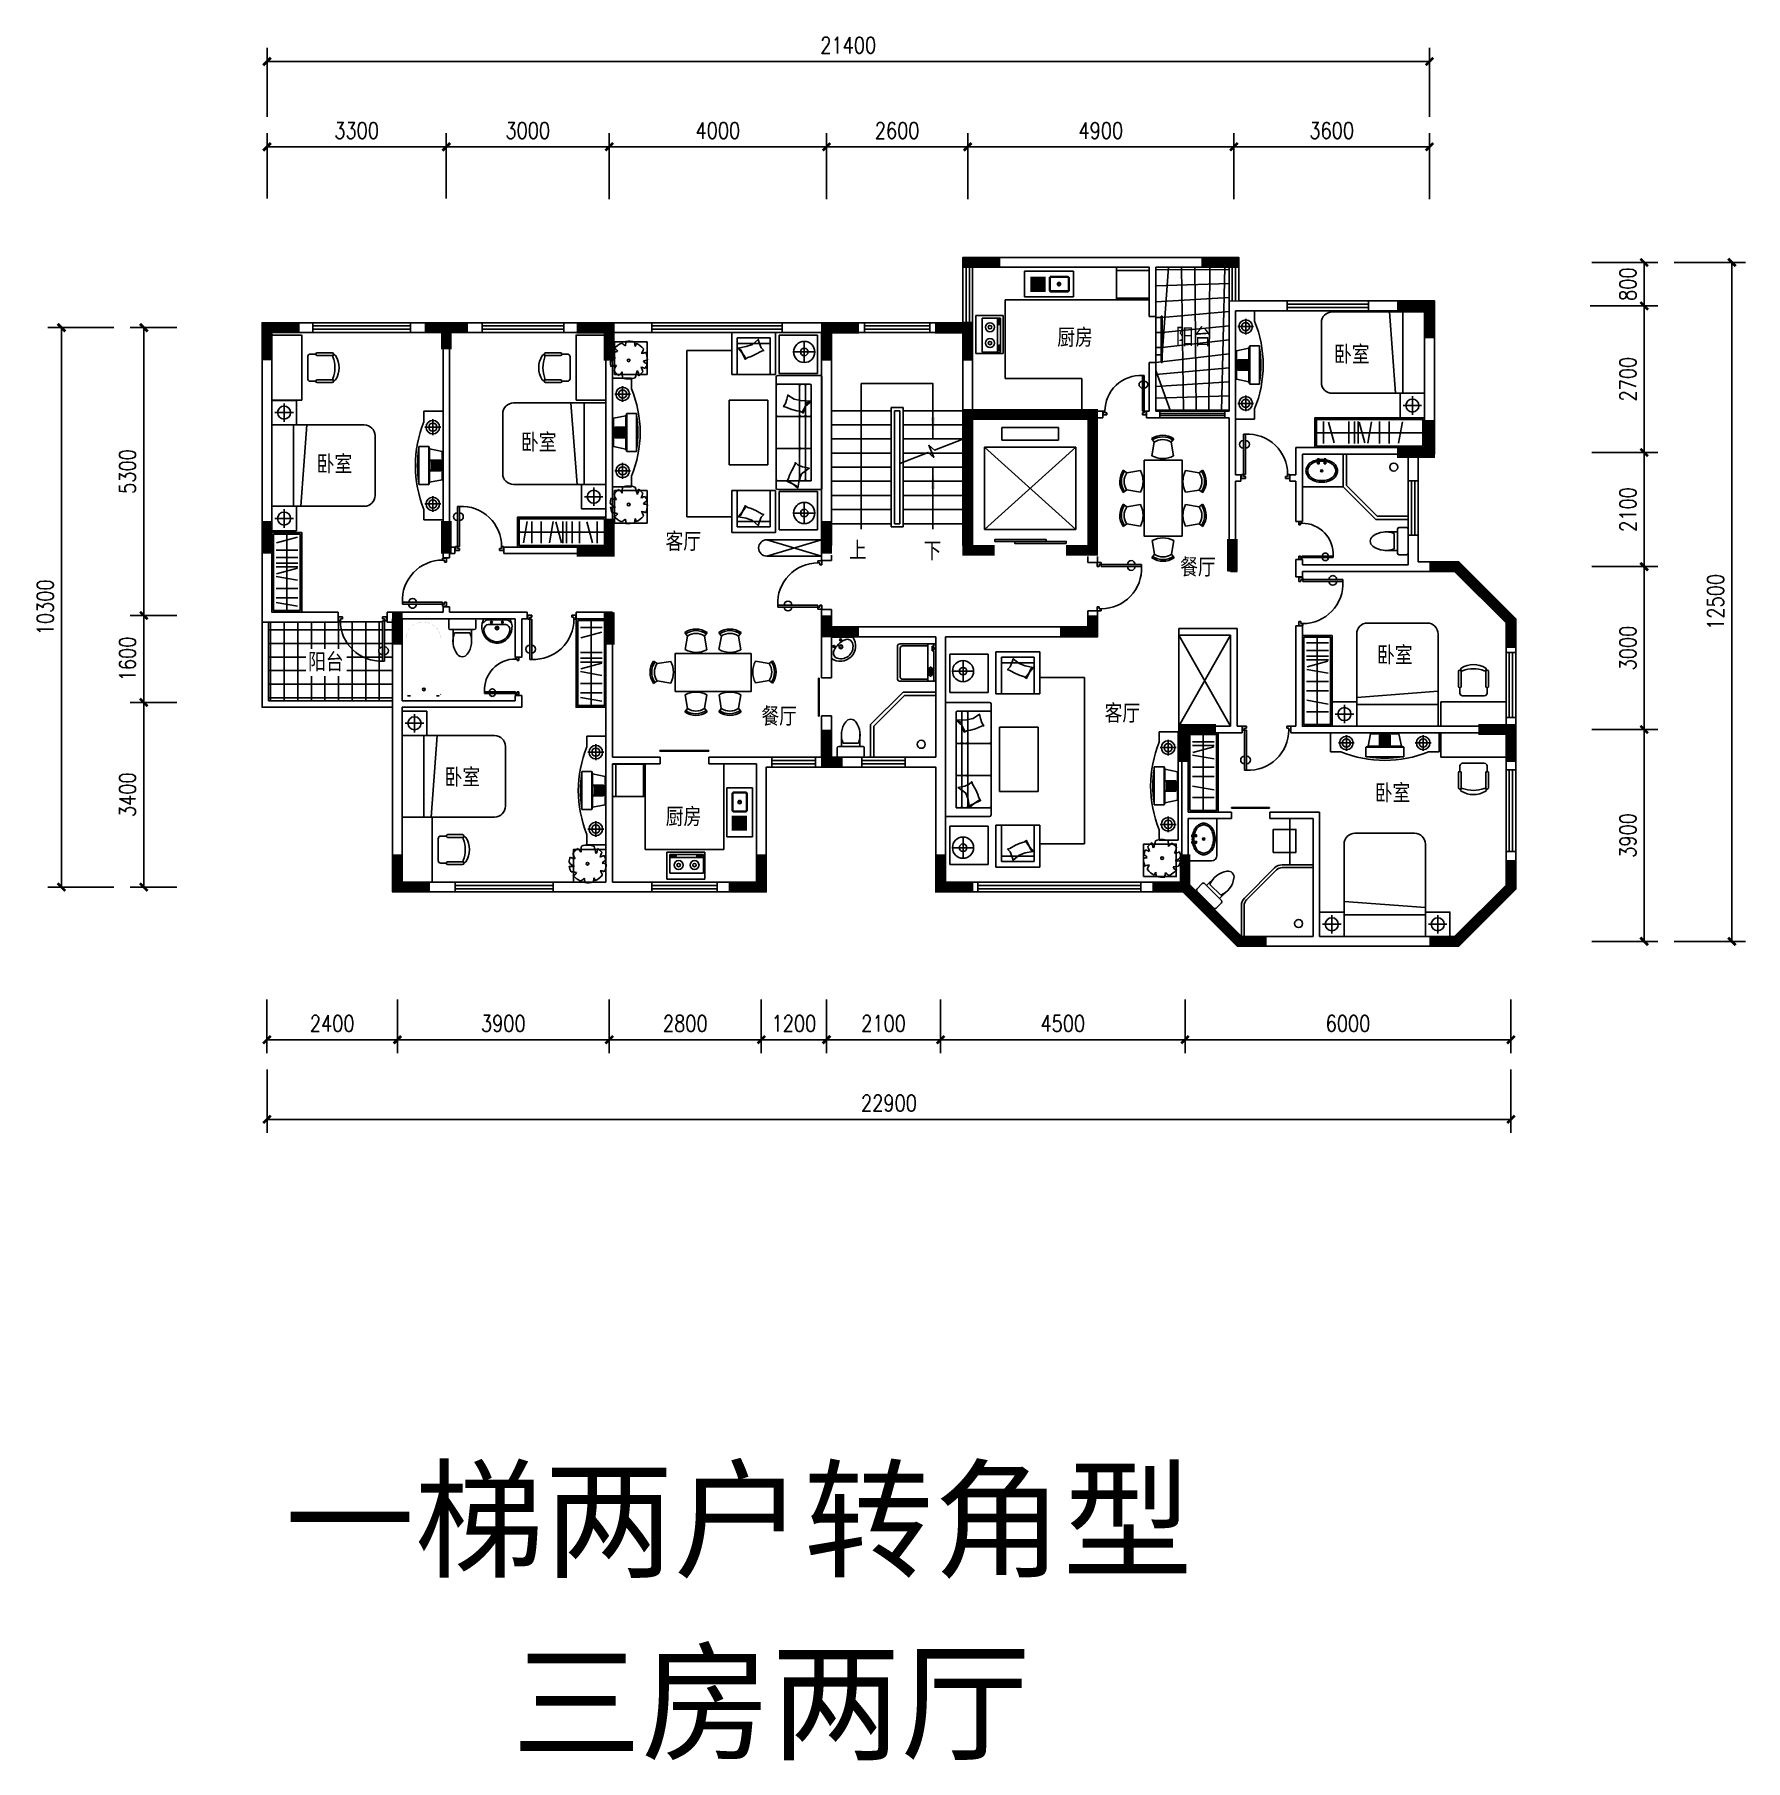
# Model space of a CAD drawing. Header units: millimetres. Extents: x 1193 to 32691, y 722 to 32497.
import ezdxf
from ezdxf.enums import TextEntityAlignment as Align

# ---------------------------------------------------------------- set-up
doc = ezdxf.new("R2010")
doc.units = ezdxf.units.MM
doc.linetypes.add('HIDDEN', pattern=[0.375, 0.25, -0.125])
for name, color, linetype in [('DT', 7, 'Continuous'), ('JJ', 6, 'Continuous'), ('PUB_DIM', 3, 'Continuous'), ('PUB_H', 13, 'Continuous'), ('STAIR', 2, 'Continuous'), ('TEXT', 7, 'Continuous'), ('TOILET', 7, 'Continuous'), ('TOTHER', 7, 'Continuous'), ('WALL', 4, 'Continuous'), ('WC', 10, 'Continuous'), ('WINDOW', 5, 'Continuous'), ('WINDOW_TEXT', 7, 'Continuous'), ('轮廓线', 240, 'Continuous')]:
    doc.layers.add(name, color=color, linetype=linetype)
doc.styles.add('-黑体', font='simhei.ttf')
doc.styles.add('DIM_FONT', font='SIMPLEX.shx', dxfattribs={"width": 0.8})
doc.styles.add('SIMPLEX', font='SIMPLEX.SHX')
doc.styles.add('ST', font='SimSun.ttf', dxfattribs={"width": 0.8})
doc.styles.get("Standard").update_dxf_attribs({"font": 'arial.ttf'})
doc.dimstyles.new('DIMN', dxfattribs={"dimtxt": 300, "dimasz": 1, "dimexe": 250, "dimexo": 300, "dimgap": 150, "dimtad": 1, "dimdec": 0, "dimdsep": 46, "dimtxsty": 'DIM_FONT', "dimblk": '_DIMX', "dimblk1": 'ARCHTICK', "dimblk2": 'ARCHTICK', "dimcen": 0.1, "dimclrt": 7, "dimadec": 0, "dimazin": 0, "dimtfac": 1, "dimtdec": 0, "dimtix": 1, "dimtmove": 2, "dimatfit": 3, "dimldrblk": '_DIMX', "dimfxl": 1, "dimtolj": 1, "dimtzin": 0, "dimarcsym": 0})

msp = doc.modelspace()

# ---------------------------------------------------------------- texts
at = {"style": 'ST'}
for s, p in [('一梯两户转角型', (5804.6, 4276.6)), ('三房两厅', (9978.8, 915.3))]:
    msp.add_text(s, height=1750, dxfattribs=at).set_placement(p)
at = {"layer": 'TEXT', "style": '-黑体', "width": 0.8}
for s, p in [('厨房', (20021.7, 26778.1)), ('阳台', (22206, 26789)), ('卧室', (25116.2, 26464.9)), ('卧室', (10148.3, 24847.2)), ('卧室', (6387.8, 24445.8)), ('客厅', (12808.9, 23022)), ('上', (16186.3, 22860)), ('下', (17560.1, 22848.1)), ('餐厅', (22283.2, 22549)), ('阳台', (6228.6, 20803.9)), ('卧室', (25907.9, 20929.5)), ('餐厅', (14575.1, 19802.1)), ('客厅', (20892, 19858.9)), ('卧室', (8741.7, 18682.1)), ('卧室', (25866.2, 18390.7)), ('厨房', (12813.5, 17954.7))]:
    msp.add_text(s, height=300, dxfattribs=at).set_placement(p)

# ---------------------------------------------------------------- blocks, each defined once
blk = doc.blocks.new('_ARCHTICK')
at = {"color": 0, "linetype": 'ByBlock', "const_width": 0.15}
blk.add_lwpolyline([(-0.5, -0.5), (0.5, 0.5)], dxfattribs=at)
blk = doc.blocks.new('_DIMX')
at = {"const_width": 50}
blk.add_lwpolyline([(-70, -70), (70, 70)], dxfattribs=at)
blk = doc.blocks.new('*D76')
at = {"layer": 'DEFPOINTS', "color": 0, "transparency": 16777216}
for p in [(5473, 15032), (7873, 15032), (5473, 13991)]:
    blk.add_point(p, dxfattribs=at)
at = {"layer": 'PUB_DIM', "color": 0, "lineweight": -2, "transparency": 16777216}
for p, q in [((5473, 14732), (5473, 13741)), ((7873, 14732), (7873, 13741)), ((7872, 13991), (5474, 13991))]:
    blk.add_line(p, q, dxfattribs=at)
at = {"layer": 'PUB_DIM', "color": 0, "lineweight": -2, "transparency": 16777216, "rotation": 180}
blk.add_blockref('_DIMX', (5473, 13991), dxfattribs=at)
at = {"layer": 'PUB_DIM', "color": 0, "lineweight": -2, "transparency": 16777216}
blk.add_blockref('_DIMX', (7873, 13991), dxfattribs=at)
at = {"layer": 'PUB_DIM', "color": 7, "transparency": 16777216, "insert": (6673, 14291), "char_height": 300, "attachment_point": 5, "style": 'DIM_FONT'}
blk.add_mtext('\\A1;2400', dxfattribs=at)
blk = doc.blocks.new('_LIFTD')
for points in [[(-0.548, -0.602), (-0.548, -0.774), (0.241, -0.774), (0.241, -0.602), (-0.548, -0.602)], [(-0.241, -0.784), (-0.241, -0.955), (0.548, -0.955), (0.548, -0.784), (-0.241, -0.784)]]:
    blk.add_lwpolyline(points)
blk = doc.blocks.new('_C10')
at = {"layer": 'JJ'}
for p, q in [((-355, -581), (-355, 606)), ((-355, 606), (355, 606)), ((355, -581), (355, 606)), ((-355, -581), (355, -581))]:
    blk.add_line(p, q, dxfattribs=at)
at = {"flags": 9}
for tag in ['XSIZE', 'YSIZE']:
    blk.add_attdef(tag, (0, 0), '', height=0.5, dxfattribs=at)
blk = doc.blocks.new('M_C34MSO')
for p, q in [((-1058, -186), (-1058, 600)), ((-1031, 627), (1015, 627)), ((-896, 8), (-896, 627)), ((881, -19), (881, 627)), ((1042, -186), (1042, 600)), ((-1031, -213), (1015, -213)), ((-869, -19), (881, -19))]:
    blk.add_line(p, q)
for points in [[(-869, 196), (-331, 196, 0.414214), (-304, 223), (-304, 600, 0.414214), (-331, 627), (-869, 627, 0.414214), (-896, 600), (-896, 223, 0.414214)], [(-277, 196), (261, 196, 0.414214), (288, 223), (288, 600, 0.414214), (261, 627), (-277, 627, 0.414214), (-304, 600), (-304, 223, 0.414214)], [(315, 196), (854, 196, 0.414214), (881, 223), (881, 600, 0.414214), (854, 627), (315, 627, 0.414214), (288, 600), (288, 223, 0.414214)], [(-869, 89), (-331, 89, 0.414214), (-304, 115), (-304, 169, 0.414214), (-331, 196), (-869, 196, 0.414214), (-896, 169), (-896, 115, 0.414214)], [(-869, -19), (-331, -19, 0.414214), (-304, 8), (-304, 62, 0.414214), (-331, 89), (-869, 89, 0.414214), (-896, 62), (-896, 8, 0.414214)], [(-277, 89), (261, 89, 0.414214), (288, 115), (288, 169, 0.414214), (261, 196), (-277, 196, 0.414214), (-304, 169), (-304, 115, 0.414214)], [(-277, -19), (261, -19, 0.414214), (288, 8), (288, 62, 0.414214), (261, 89), (-277, 89, 0.414214), (-304, 62), (-304, 8, 0.414214)], [(315, 89), (854, 89, 0.414214), (881, 115), (881, 169, 0.414214), (854, 196), (315, 196, 0.414214), (288, 169), (288, 115, 0.414214)], [(315, -19), (854, -19, 0.414214), (881, 8), (881, 62, 0.414214), (854, 89), (315, 89, 0.414214), (288, 62), (288, 8, 0.414214)]]:
    blk.add_lwpolyline(points, format="xyb", close=True)
for centre, start, end in [((-1031, 600), 90, 180), ((1015, 600), 0, 90), ((-869, 8), 180, 270), ((854, 8), 270, 0), ((-1031, -186), 180, 270), ((1015, -186), 270, 0)]:
    blk.add_arc(centre, 26.9, start, end)
at = {"width": 0.8, "flags": 9}
for tag in ['XSIZE', 'YSIZE']:
    blk.add_attdef(tag, (0, 0), '', height=0.5, dxfattribs=at)
blk = doc.blocks.new('_C11')
at = {"layer": 'JJ'}
for p, q in [((-706, 0), (0, 0)), ((-706, 0), (-706, -706)), ((0, 0), (0, -706)), ((-51, -311), (-441, -311)), ((-246, -506), (-246, -116)), ((-706, -706), (0, -706))]:
    blk.add_line(p, q, dxfattribs=at)
for radius in [195, 69.7]:
    blk.add_circle((-246, -311), radius, dxfattribs=at)
at = {"flags": 9}
for tag in ['XSIZE', 'YSIZE']:
    blk.add_attdef(tag, (0, 0), '', height=0.5, dxfattribs=at)
blk = doc.blocks.new('_C9')
at = {"layer": 'JJ'}
for p, q in [((0, 0), (0, -774)), ((0, 0), (806, 0)), ((806, 0), (806, -774)), ((101, -101), (101, -774)), ((706, -101), (101, -101)), ((101, -202), (706, -202)), ((706, -101), (706, -774)), ((0, -774), (806, -774))]:
    blk.add_line(p, q, dxfattribs=at)
blk.add_lwpolyline([(119, -288), (265, -261), (381, -219), (487, -128), (512, -203), (545, -281), (591, -330), (548, -344), (444, -402), (359, -439), (295, -459), (245, -493), (247, -451), (233, -437), (190, -375), (165, -317), (122, -295), (190, -375), (245, -493)], dxfattribs=at)
at = {"flags": 9}
for tag in ['XSIZE', 'YSIZE']:
    blk.add_attdef(tag, (0, 0), '', height=0.5, dxfattribs=at)
blk = doc.blocks.new('SAFA')
at = {"layer": 'JJ'}
for p, q in [((-1735, 1555), (-2561, 1555)), ((-2561, 1555), (-2561, -1507)), ((-2561, -1507), (-1735, -1507))]:
    blk.add_line(p, q, dxfattribs=at)
for points in [[(-442, 882), (-415, 737), (-373, 621), (-232, 515), (-357, 490), (-434, 456), (-484, 411), (-498, 454), (-556, 558), (-593, 643), (-613, 707), (-647, 757), (-605, 755), (-591, 769), (-529, 812), (-471, 837), (-449, 880), (-529, 812), (-647, 757)], [(-194, -721), (-392, -729), (-512, -756), (-629, -832), (-644, -755), (-667, -673), (-706, -618), (-662, -610), (-551, -566), (-462, -541), (-396, -529), (-342, -502), (-349, -543), (-337, -559), (-302, -626), (-285, -686), (-196, -714), (-302, -626), (-342, -502)]]:
    blk.add_lwpolyline(points, dxfattribs=at)
at = {"layer": 'JJ', "extrusion": (0, 0, -1), "xscale": -1, "zscale": -1, "rotation": 1.363709145607572e-10}
for name, p in [('_C9', (1735, 1983)), ('_C11', (78, 1936))]:
    blk.add_blockref(name, p, dxfattribs=at)
at = {"layer": 'JJ', "rotation": 90}
blk.add_blockref('M_C34MSO', (-213, 8), dxfattribs=at)
at = {"layer": 'JJ', "extrusion": (0, 0, -1), "zscale": -1, "rotation": 179.9999999998636}
for name, p in [('_C10', (1351, 12)), ('_C9', (1735, -1983)), ('_C11', (78, -1936))]:
    blk.add_blockref(name, p, dxfattribs=at)
blk = doc.blocks.new('M_E19')
for p, q in [((-323, -113), (-323, -456)), ((299, -113), (-323, -113)), ((299, -456), (299, -113)), ((-323, -400), (299, -400)), ((-323, -456), (299, -456)), ((-291, -422), (-291, -434)), ((-216, -432), (-280, -432)), ((-280, -432), (-280, -448)), ((-280, -448), (-216, -448)), ((-216, -448), (-216, -432)), ((-199, -423), (-199, -434)), ((182, -422), (182, -434)), ((193, -432), (193, -448)), ((257, -432), (193, -432)), ((193, -448), (257, -448)), ((257, -448), (257, -432)), ((274, -423), (274, -434))]:
    blk.add_line(p, q)
for points in [[(-199, -423, 0.259034), (-201, -420, 0.076276), (-213, -415, 0.036515), (-226, -412, 0.026615), (-245, -411, 0.026615), (-264, -412, 0.036515), (-277, -415, 0.076276), (-289, -420, 0.259034), (-291, -423, 0.078462), (-291, -424, 0.056762)], [(-199, -434, 0.259034), (-201, -430, 0.076276), (-213, -425, 0.036515), (-226, -423, 0.026615), (-245, -422, 0.026615), (-264, -423, 0.036515), (-277, -425, 0.076276), (-289, -430, 0.259034), (-291, -434, 0.259034), (-289, -437, 0.056762), (-280, -441, 0.036515)], [(-216, -443, 0.008736), (-213, -442, 0.076276), (-201, -437, 0.259034), (-199, -434, 0.259034)], [(274, -423, 0.259034), (272, -420, 0.076276), (260, -415, 0.036515), (247, -412, 0.026615), (228, -411, 0.026615), (209, -412, 0.036515), (196, -415, 0.076276), (184, -420, 0.259034), (182, -423, 0.078462), (182, -424, 0.056762)], [(274, -434, 0.259034), (272, -430, 0.076276), (260, -425, 0.036515), (247, -423, 0.026615), (228, -422, 0.026615), (209, -423, 0.036515), (196, -425, 0.076276), (184, -430, 0.259034), (182, -434, 0.259034), (184, -437, 0.056762), (193, -441, 0.036515)], [(257, -443, 0.008736), (260, -442, 0.076276), (272, -437, 0.259034), (274, -434, 0.259034)]]:
    blk.add_lwpolyline(points, format="xyb")
at = {"layer": 'TOTHER', "linetype": 'Continuous'}
for p, q in [((-350, 0), (350, 0)), ((-350, -500), (-350, 0)), ((350, 0), (350, -500)), ((350, -500), (-350, -500))]:
    blk.add_line(p, q, dxfattribs=at)
for centre, radius in [((-158, -259), 82.5), ((-158, -259), 31.6), ((134, -259), 82.5), ((134, -259), 31.6)]:
    blk.add_circle(centre, radius, dxfattribs=at)
at = {"width": 0.8, "flags": 9}
for tag in ['XSIZE', 'YSIZE']:
    blk.add_attdef(tag, (0, 0), '', height=0.5, dxfattribs=at)
blk = doc.blocks.new('_WBLK')
for p, q in [((-0.5, 0.5), (0.5, 0.5)), ((0.5, 0.167), (-0.5, 0.167)), ((0.5, -0.167), (-0.5, -0.167)), ((-0.5, -0.5), (0.5, -0.5))]:
    blk.add_line(p, q)
at = {"layer": 'WINDOW_TEXT', "style": 'SIMPLEX', "flags": 9}
blk.add_attdef('A', text='', height=1, dxfattribs=at).set_placement((0, 1.5), align=Align.MIDDLE)
blk = doc.blocks.new('*D80')
at = {"layer": 'DEFPOINTS', "color": 0, "transparency": 16777216}
for p in [(4115, 27101), (3205, 21801), (4115, 21801)]:
    blk.add_point(p, dxfattribs=at)
at = {"layer": 'PUB_DIM', "color": 0, "lineweight": -2, "transparency": 16777216}
for p, q in [((3815, 27101), (2955, 27101)), ((3205, 27100), (3205, 21802)), ((3815, 21801), (2955, 21801))]:
    blk.add_line(p, q, dxfattribs=at)
for p, rotation in [((3205, 27101), 90), ((3205, 21801), 270)]:
    blk.add_blockref('_DIMX', p, dxfattribs=dict(at, rotation=rotation))
at = {"layer": 'PUB_DIM', "color": 7, "transparency": 16777216, "insert": (2905, 24451), "char_height": 300, "attachment_point": 5, "rotation": 90, "style": 'DIM_FONT'}
blk.add_mtext('\\A1;5300', dxfattribs=at)
blk = doc.blocks.new('*D81')
at = {"layer": 'DEFPOINTS', "color": 0, "transparency": 16777216}
for p in [(4115, 21801), (3205, 20201), (4115, 20201)]:
    blk.add_point(p, dxfattribs=at)
at = {"layer": 'PUB_DIM', "color": 0, "lineweight": -2, "transparency": 16777216}
for p, q in [((3815, 21801), (2955, 21801)), ((3205, 21800), (3205, 20202)), ((3815, 20201), (2955, 20201))]:
    blk.add_line(p, q, dxfattribs=at)
for p, rotation in [((3205, 21801), 90), ((3205, 20201), 270)]:
    blk.add_blockref('_DIMX', p, dxfattribs=dict(at, rotation=rotation))
at = {"layer": 'PUB_DIM', "color": 7, "transparency": 16777216, "insert": (2905, 21001), "char_height": 300, "attachment_point": 5, "rotation": 90, "style": 'DIM_FONT'}
blk.add_mtext('\\A1;1600', dxfattribs=at)
blk = doc.blocks.new('*D82')
at = {"layer": 'DEFPOINTS', "color": 0, "transparency": 16777216}
for p in [(4115, 20201), (3205, 16801), (4115, 16801)]:
    blk.add_point(p, dxfattribs=at)
at = {"layer": 'PUB_DIM', "color": 0, "lineweight": -2, "transparency": 16777216}
for p, q in [((3815, 20201), (2955, 20201)), ((3205, 20200), (3205, 16802)), ((3815, 16801), (2955, 16801))]:
    blk.add_line(p, q, dxfattribs=at)
for p, rotation in [((3205, 20201), 90), ((3205, 16801), 270)]:
    blk.add_blockref('_DIMX', p, dxfattribs=dict(at, rotation=rotation))
at = {"layer": 'PUB_DIM', "color": 7, "transparency": 16777216, "insert": (2905, 18501), "char_height": 300, "attachment_point": 5, "rotation": 90, "style": 'DIM_FONT'}
blk.add_mtext('\\A1;3400', dxfattribs=at)
blk = doc.blocks.new('*D83')
at = {"layer": 'DEFPOINTS', "color": 0, "transparency": 16777216}
for p in [(2955, 27101), (1690, 16801), (2955, 16801)]:
    blk.add_point(p, dxfattribs=at)
at = {"layer": 'PUB_DIM', "color": 0, "lineweight": -2, "transparency": 16777216}
for p, q in [((2655, 27101), (1440, 27101)), ((1690, 27100), (1690, 16802)), ((2655, 16801), (1440, 16801))]:
    blk.add_line(p, q, dxfattribs=at)
for p, rotation in [((1690, 27101), 90), ((1690, 16801), 270)]:
    blk.add_blockref('_DIMX', p, dxfattribs=dict(at, rotation=rotation))
at = {"layer": 'PUB_DIM', "color": 7, "transparency": 16777216, "insert": (1390, 21951), "char_height": 300, "attachment_point": 5, "rotation": 90, "style": 'DIM_FONT'}
blk.add_mtext('\\A1;10300', dxfattribs=at)
blk = doc.blocks.new('_C2GBH')
at = {"layer": 'JJ'}
for p, q in [((-395, -225), (-55, -225)), ((-225, -55), (-225, -395))]:
    blk.add_line(p, q, dxfattribs=at)
blk.add_lwpolyline([(-450, 0), (-450, -450), (0, -450), (0, 0)], close=True, dxfattribs=at)
blk.add_circle((-225, -225), 120, dxfattribs=at)
at = {"style": 'DIM_FONT', "width": 0.8, "flags": 9}
for tag in ['XSIZE', 'YSIZE']:
    blk.add_attdef(tag, (0, 0), '', height=0.5, dxfattribs=at)
blk = doc.blocks.new('M_A22TIB')
for p, q in [((-0.449, 0.076), (-0.449, 0.898)), ((-0.449, 0.898), (-0.408, 0.898)), ((-0.408, 0.898), (-0.408, 0.076)), ((-0.49, 0.076), (-0.449, 0.076)), ((-0.49, -0.006), (-0.49, 0.076)), ((-0.449, 0.076), (-0.449, 0.035)), ((-0.408, 0.076), (-0.449, 0.076)), ((-0.449, 0.035), (-0.408, 0.035)), ((-0.408, 0.035), (-0.408, -0.006)), ((0.455, 0.035), (0.414, 0.035)), ((0.414, 0.035), (0.414, -0.006)), ((0.496, 0.076), (0.455, 0.076)), ((0.455, 0.076), (0.455, 0.035)), ((0.496, -0.006), (0.496, 0.076)), ((-0.408, -0.006), (-0.49, -0.006)), ((-0.49, -0.006), (-0.49, -0.006)), ((0.414, -0.006), (0.496, -0.006)), ((0.496, -0.006), (0.496, -0.006))]:
    blk.add_line(p, q)
for centre, radius, start, end in [((-0.449, 0.689), 0.0791, 90, 270), ((-0.367, 0.077), 0.822, 359.9283, 92.866), ((-0.408, 0.689), 0.0791, 270, 90)]:
    blk.add_arc(centre, radius, start, end)
blk = doc.blocks.new('_C20TYU')
at = {"layer": 'WC'}
for p, q in [((0, 10), (0, -10)), ((0, 10), (3.5, 10)), ((3.5, 10), (3.5, 8.06)), ((0.42, 7.07), (3.32, 7.07)), ((1.87, 8.52), (1.87, 5.62)), ((2.63, 3.5), (2.46, 3.08)), ((4.43, 3.5), (2.63, 3.5)), ((2.63, 3.5), (2.63, -3.5)), ((4.43, 3.5), (4.43, -3.5)), ((2.46, 3.08), (0.17, 2.61)), ((0.17, 2.61), (0.17, 0)), ((0.43, 0), (0.43, 0.97)), ((0.43, 0.97), (2.46, 0.97)), ((0.53, 0), (0.53, 0.87)), ((0.53, 0.87), (2.46, 0.87)), ((0.73, 0), (0.73, 0.87)), ((0.93, 0), (0.93, 0.87)), ((1.13, 0), (1.13, 0.87)), ((1.33, 0), (1.33, 0.87)), ((1.53, 0), (1.53, 0.87)), ((1.73, 0), (1.73, 0.87)), ((1.93, 0), (1.93, 0.87)), ((2.13, 0), (2.13, 0.87)), ((2.46, 3.08), (2.46, 0)), ((0.17, -2.61), (0.17, 0)), ((2.46, -3.08), (0.17, -2.61)), ((0.43, 0), (0.43, -0.97)), ((0.43, -0.97), (2.46, -0.97)), ((0.53, 0), (0.53, -0.87)), ((0.53, -0.87), (2.46, -0.87)), ((0.73, 0), (0.73, -0.87)), ((0.93, 0), (0.93, -0.87)), ((1.13, 0), (1.13, -0.87)), ((1.33, 0), (1.33, -0.87)), ((1.53, 0), (1.53, -0.87)), ((1.73, 0), (1.73, -0.87)), ((1.93, 0), (1.93, -0.87)), ((2.13, 0), (2.13, -0.87)), ((2.46, -3.08), (2.46, 0)), ((2.63, -3.5), (2.46, -3.08)), ((1.87, -8.52), (1.87, -5.62)), ((4.43, -3.5), (2.63, -3.5)), ((0.42, -7.07), (3.32, -7.07)), ((3.5, -8.06), (3.5, -10)), ((0, -10), (3.5, -10))]:
    blk.add_line(p, q, dxfattribs=at)
for centre, radius in [((1.87, 7.07), 1.25), ((1.87, 7.07), 0.75), ((1.87, -7.07), 1.25), ((1.87, -7.07), 0.75)]:
    blk.add_circle(centre, radius, dxfattribs=at)
for centre, radius, start, end in [((-16.23, 0), 21.32, 337.7852, 22.2148), ((-16.04, 0), 20.72, 351.2285, 8.7715)]:
    blk.add_arc(centre, radius, start, end, dxfattribs=at)
at = {"style": 'DIM_FONT', "width": 0.8, "flags": 9}
for tag in ['YSIZE', 'XSIZE']:
    blk.add_attdef(tag, (0, 0), '', height=0.5, dxfattribs=at)
blk = doc.blocks.new('_C0BXV')
at = {"layer": 'JJ', "xscale": -100, "yscale": 100, "zscale": 100, "rotation": 89.9999999999999}
blk.add_blockref('_C20TYU', (0, 0), dxfattribs=at)
at = {"style": 'DIM_FONT', "width": 0.8, "flags": 9}
for tag in ['XSIZE', 'YSIZE']:
    blk.add_attdef(tag, (0, 0), '', height=0.5, dxfattribs=at)
blk = doc.blocks.new('M_C56KIS')
for p, q in [((62, 318), (72, 242)), ((72, 242), (101, 299)), ((101, 299), (101, 299))]:
    blk.add_line(p, q)
blk.add_lwpolyline([(294, 325), (294, -275), (-306, -275), (-306, 325)], close=True)
blk.add_circle((-46, -16), 24.7)
for centre, radius, start, end in [((-666, 365), 570, 348.5728, 356.6649), ((-46, -12), 348, 72.0426, 98.475), ((-277, -88), 115, 97.3912, 159.6952), ((-332, -105), 143, 71.8009, 110.5991), ((-46, -12), 338, 154.3498, 173.0356), ((-402, 850), 718, 274.1465, 282.1238), ((-307, 139), 56.5, 8.941, 100.0107), ((-46, -12), 340, 112.0103, 142.6392), ((-371, -22), 380, 45.9782, 58.5315), ((-46, -12), 341, 37.2751, 64.8245), ((207, 198), 84.2, 254.8555, 310.96), ((82, 215), 145, 319.7203, 351.7151), ((-46, -12), 345, 0.5321, 25.5856), ((-46, -12), 342, 185.9236, 201.5277), ((-287, -214), 106, 81.8314, 131.8278), ((-119, -230), 194, 141.6582, 174.3093), ((-46, -12), 333, 216.594, 237.4464), ((-456, -26), 353, 310.8536, 325.193), ((259, -243), 425, 177.9455, 193.2146), ((1320, -611), 1274, 161.2865, 167.5451), ((-13, -284), 151, 354.7323, 32.8544), ((-46, -12), 339, 302.6098, 320.6752), ((1199, 167), 1058, 196.6397, 201.9099), ((262, -63), 99.6, 227.0454, 270.9651), ((241, 102), 125, 263.2775, 297.8128), ((333, 45), 131, 215.3868, 249.7411), ((-46, -12), 344, 334.0767, 348.9021), ((-46, -12), 346, 251.5307, 290.63)]:
    blk.add_arc(centre, radius, start, end)
at = {"style": 'DIM_FONT', "width": 0.8, "flags": 9}
for tag in ['XSIZE', 'YSIZE']:
    blk.add_attdef(tag, (0, 0), '', height=0.5, dxfattribs=at)
blk = doc.blocks.new('_C18POR')
at = {"layer": 'JJ'}
for p, q in [((0, 0), (0, 1500)), ((0, 1500), (1700, 1500)), ((400, 0), (400, 1500)), ((533, 1500), (644, 0)), ((1900, 200), (1900, 1300)), ((0, 0), (1700, 0))]:
    blk.add_line(p, q, dxfattribs=at)
for centre, start, end in [((1700, 1300), 0, 90), ((1700, 200), 270, 0)]:
    blk.add_arc(centre, 200, start, end, dxfattribs=at)
at = {"style": 'DIM_FONT', "width": 0.8, "flags": 9}
for tag in ['XSIZE', 'YSIZE']:
    blk.add_attdef(tag, (0, 0), '', height=0.5, dxfattribs=at)
blk = doc.blocks.new('_C4CHW')
at = {"layer": 'JJ'}
blk.add_blockref('_C18POR', (0, 0), dxfattribs=at)
at = {"style": 'DIM_FONT', "width": 0.8, "flags": 9}
for tag in ['XSIZE', 'YSIZE']:
    blk.add_attdef(tag, (0, 0), '', height=0.5, dxfattribs=at)
blk = doc.blocks.new('_C4COF')
at = {"layer": 'WALL'}
blk.add_blockref('_C4CHW', (0, 0), dxfattribs=at)
at = {"style": 'DIM_FONT', "width": 0.8, "flags": 9}
for tag in ['XSIZE', 'YSIZE']:
    blk.add_attdef(tag, (0, 0), '', height=0.5, dxfattribs=at)
blk = doc.blocks.new('M_C32CXI')
for p, q in [((-188, 275), (87, 275)), ((87, 225), (-188, 225)), ((212, 250), (112, 250)), ((262, 200), (262, -200)), ((-188, -225), (87, -225)), ((87, -275), (-188, -275)), ((212, -250), (112, -250))]:
    blk.add_line(p, q)
for centre, radius, start, end in [((111, 0), 426, 148.1092, 211.8908), ((-227, 210), 28.1, 338.7607, 148.1092), ((314, 0), 552, 158.7607, 201.2393), ((-188, 250), 25, 90, 270), ((87, 250), 25, 270, 90), ((212, 200), 50, 0, 90), ((-227, -210), 28.1, 211.8908, 21.2393), ((-188, -250), 25, 90, 270), ((87, -250), 25, 270, 90), ((212, -200), 50, 270, 0)]:
    blk.add_arc(centre, radius, start, end)
at = {"width": 0.8, "flags": 9}
for tag in ['XSIZE', 'YSIZE']:
    blk.add_attdef(tag, (0, 0), '', height=0.5, dxfattribs=at)
blk = doc.blocks.new('M_E4')
for p, q in [((670, -80), (670, -137)), ((670, -86), (670, -97)), ((670, -663), (670, -614))]:
    blk.add_line(p, q)
at = {"const_width": 1.5}
for points in [[(-750, -750), (-750, 0)], [(-750, 0), (750, 0)], [(750, 0), (750, -750)], [(608, -56), (640, -56)], [(670, -90), (670, -656)], [(750, -750), (-750, -750)], [(670, -663), (670, -655)]]:
    blk.add_lwpolyline(points, dxfattribs=at)
for points in [[(-399, -56, 0.930688), (-388, -693, 0.930688)], [(670, -86, 0.414214), (640, -56, 0.414214)], [(670, -90, 0.041784), (670, -85, 0.412615)], [(640, -693, 0.414214), (670, -663, 0.414214)]]:
    blk.add_lwpolyline(points, format="xyb", dxfattribs=at)
at = {"const_width": 1.5, "flags": 128}
for points in [[(-399, -56), (608, -56)], [(-399, -694), (645, -692)]]:
    blk.add_lwpolyline(points, dxfattribs=at)
for radius in [25, 23]:
    blk.add_circle((550, -381), radius)
blk.add_arc((640, -663), 30, 270, 280.176)
at = {"width": 0.8, "flags": 9}
for tag in ['XSIZE', 'YSIZE']:
    blk.add_attdef(tag, (0, 0), '', height=0.5, dxfattribs=at)
blk = doc.blocks.new('M_E24TTP')
at = {"layer": 'TOILET', "color": 7}
for p, q in [((-170, 200), (-170, 430)), ((170, 200), (170, 430)), ((-250, 30), (-250, 170)), ((-220, 200), (220, 200)), ((220, 0), (-220, 0)), ((-140, 260), (140, 260)), ((250, 170), (250, 30))]:
    blk.add_line(p, q, dxfattribs=at)
for centre, radius, start, end in [((227, 413), 398, 143.3619, 202.5495), ((0, 590), 110, 33.4509, 146.5491), ((-227, 413), 398, 337.4505, 36.6381), ((-220, 170), 30, 90, 180), ((-220, 30), 30, 180, 270), ((220, 170), 30, 0, 90), ((220, 30), 30, 270, 0)]:
    blk.add_arc(centre, radius, start, end, dxfattribs=at)
at = {"style": 'DIM_FONT', "width": 0.8, "flags": 9}
for tag in ['XSIZE', 'YSIZE']:
    blk.add_attdef(tag, (0, 0), '', height=0.5, dxfattribs=at)
blk = doc.blocks.new('M_E6')
for p, q in [((240, 0), (-240, 0)), ((-237, 0), (239, 0)), ((240, 0), (270, -79)), ((-213, -36), (-271, -91)), ((-240, 0), (-270, -79)), ((-179, -23), (181, -23)), ((141, -105), (-141, -105)), ((-141, -105), (141, -105)), ((217, -37), (274, -95))]:
    blk.add_line(p, q)
for centre, radius in [((-99, -65), 16.3), ((2, -172), 31.6), ((2, -172), 23), ((101, -65), 16.3)]:
    blk.add_circle(centre, radius)
for centre, radius, start, end in [((28, -152), 307, 166.1751, 244.7296), ((-141, -205), 100, 90, 190.5602), ((0, -179), 243, 190.5602, 349.4398), ((-179, -73), 50, 90, 133.181), ((-28, -152), 307, 297.0639, 13.8249), ((141, -205), 100, 349.4398, 90), ((181, -73), 50, 44.5607, 90), ((0, -201), 250, 245.8071, 296.4628), ((28, -152), 307, 266.589, 266.5936)]:
    blk.add_arc(centre, radius, start, end)
at = {"width": 0.8, "flags": 9}
for tag in ['XSIZE', 'YSIZE']:
    blk.add_attdef(tag, (0, 0), '', height=0.5, dxfattribs=at)
blk = doc.blocks.new('_E4MQF')
at = {"layer": 'PUB_DIM'}
for p, q in [((-600, 541), (0, 541)), ((-600, 31), (0, 31))]:
    blk.add_line(p, q, dxfattribs=at)
for points in [[(-600, 0), (0, 0), (0, 600), (-600, 600)], [(-205, 22), (-205, 6), (-149, 6), (-149, 22)]]:
    blk.add_lwpolyline(points, close=True, dxfattribs=at)
blk.add_circle((-95, 17), 9.03, dxfattribs=at)
at = {"style": 'DIM_FONT', "width": 0.8, "flags": 9}
for tag in ['XSIZE', 'YSIZE']:
    blk.add_attdef(tag, (0, 0), '', height=0.5, dxfattribs=at)
blk = doc.blocks.new('A$C696326CC')
at = {"layer": 'PUB_H', "rotation": 324.6600000000053}
blk.add_blockref('_E4MQF', (489, 0), dxfattribs=at)
blk = doc.blocks.new('_E8EJY')
at = {"layer": 'WC', "linetype": 'Continuous'}
for p, q in [((-900, 471), (0, 471)), ((-900, 0), (-900, 471)), ((0, 471), (0, 0)), ((-900, 0), (0, 0))]:
    blk.add_line(p, q, dxfattribs=at)
at = {"layer": 'WC', "linetype": 'HIDDEN'}
blk.add_line((-900, 471), (-900, 171), dxfattribs=at)
at = {"layer": 'WC'}
for p, q in [((-808, 353), (-809, 351)), ((-809, 120), (-809, 351)), ((-807, 357), (-808, 353)), ((-804, 361), (-807, 357)), ((-801, 363), (-804, 361)), ((-797, 363), (-801, 363)), ((-797, 363), (-484, 363)), ((-472, 351), (-472, 120)), ((-387, 367), (-114, 367)), ((-387, 339), (-114, 339)), ((-484, 108), (-797, 108)), ((-387, 317), (-114, 317)), ((-387, 289), (-114, 289)), ((-387, 267), (-114, 267)), ((-387, 239), (-114, 239)), ((-387, 217), (-114, 217)), ((-387, 189), (-114, 189)), ((-387, 167), (-114, 167)), ((-387, 139), (-114, 139)), ((-387, 117), (-114, 117))]:
    blk.add_line(p, q, dxfattribs=at)
blk.add_lwpolyline([(-803, 376), (-478, 376), (-460, 357), (-460, 114), (-478, 96), (-803, 96), (-820, 114), (-820, 357)], close=True, dxfattribs=at)
for points in [[(-472, 351), (-473, 355), (-475, 359), (-478, 362), (-482, 363), (-484, 363)], [(-809, 120), (-808, 116), (-806, 112), (-803, 109), (-799, 108), (-797, 108)], [(-666, 236), (-665, 225), (-659, 216), (-652, 209), (-642, 206), (-632, 206), (-622, 209), (-614, 216), (-609, 225), (-607, 236), (-609, 246), (-614, 255), (-622, 262), (-632, 266), (-642, 266), (-652, 262), (-659, 255), (-665, 246), (-666, 236)], [(-656, 236), (-655, 229), (-651, 223), (-646, 219), (-640, 216), (-633, 216), (-627, 219), (-622, 223), (-619, 229), (-618, 236), (-619, 242), (-622, 248), (-627, 253), (-633, 255), (-640, 255), (-646, 253), (-651, 248), (-655, 242), (-656, 236)], [(-484, 108), (-480, 109), (-476, 111), (-474, 114), (-472, 118), (-472, 120)]]:
    blk.add_lwpolyline(points, dxfattribs=at)
at = {"style": 'DIM_FONT', "width": 0.8, "flags": 9}
for tag in ['XSIZE', 'YSIZE']:
    blk.add_attdef(tag, (0, 0), '', height=0.5, dxfattribs=at)
blk = doc.blocks.new('M_A13ZTG')
for p, q in [((-0.502, 0.208), (0.498, 0.208)), ((-0.502, 0.208), (-0.502, 0.19)), ((-0.502, 0.19), (0.498, 0.19)), ((0.498, 0.208), (0.498, 0.19))]:
    blk.add_line(p, q)
blk = doc.blocks.new('M_E20')
for p, q in [((345, 0), (-345, 0)), ((-302, -36), (-345, -36)), ((-307, -144), (-307, -611)), ((-302, -35), (-302, -66)), ((-302, -66), (-219, -66)), ((-219, -66), (-219, -35)), ((345, -36), (-219, -36)), ((123, -87), (123, -99)), ((133, -96), (133, -113)), ((198, -96), (133, -96)), ((133, -113), (198, -113)), ((198, -113), (198, -96)), ((215, -88), (215, -99)), ((307, -144), (307, -611)), ((267, -651), (-267, -651))]:
    blk.add_line(p, q)
blk.add_lwpolyline([(83, -94, 0.185158), (88, -107, 0.102042), (108, -122, 0.060862), (133, -130, 0.047173), (166, -133, 0.047173), (200, -130, 0.060862), (225, -122, 0.102042), (245, -107, 0.185158), (250, -94, 0.185158), (245, -82, 0.102042), (225, -67, 0.060862), (200, -59, 0.047173), (166, -56, 0.047173), (133, -59, 0.060862), (108, -67, 0.102042), (88, -82, 0.185158)], format="xyb", close=True)
for points in [[(215, -88, 0.259034), (213, -85, 0.076276), (201, -80, 0.036515), (188, -77, 0.026615), (169, -76, 0.026615), (150, -77, 0.036515), (137, -80, 0.076276), (125, -85, 0.259034), (123, -88, 0.078462), (123, -89, 0.056762)], [(215, -99, 0.259034), (213, -95, 0.076276), (201, -90, 0.036515), (188, -88, 0.026615), (169, -87, 0.026615), (150, -88, 0.036515), (137, -90, 0.076276), (125, -95, 0.259034), (123, -99, 0.259034), (125, -102, 0.056762), (133, -106, 0.036515)], [(198, -108, 0.008736), (201, -107, 0.076276), (213, -102, 0.259034), (215, -99, 0.259034)]]:
    blk.add_lwpolyline(points, format="xyb")
blk.add_circle((-259, -35), 17.5)
for centre, start, end in [((-267, -611), 180, 270), ((267, -611), 270, 0)]:
    blk.add_arc(centre, 40, start, end)
at = {"layer": 'TOTHER', "linetype": 'Continuous'}
for p, q in [((-345, -656), (-345, 0)), ((345, 0), (345, -656)), ((-345, -145), (345, -145)), ((295, -706), (-295, -706))]:
    blk.add_line(p, q, dxfattribs=at)
for centre, start, end in [((-295, -656), 180, 270), ((295, -656), 270, 0)]:
    blk.add_arc(centre, 50, start, end, dxfattribs=at)
at = {"width": 0.8, "flags": 9}
for tag in ['XSIZE', 'YSIZE']:
    blk.add_attdef(tag, (0, 0), '', height=0.5, dxfattribs=at)
blk = doc.blocks.new('M_E12')
at = {"color": 7}
for q in [(0, -393), (392, 0)]:
    blk.add_line((0, 0), q, dxfattribs=at)
for centre, radius in [((48, -168), 19), ((48, -168), 10), ((175, -175), 34.6), ((168, -48), 19), ((175, -175), 26.5), ((168, -48), 10)]:
    blk.add_circle(centre, radius, dxfattribs=at)
for centre, radius, start, end in [((161, -163), 282, 235.0241, 35.2347), ((136, -292), 100, 155.6157, 251.5651), ((418, -420), 410, 114.3843, 155.6157), ((174, -176), 222, 251.5651, 18.4349), ((290, -138), 100, 18.4349, 114.3843)]:
    blk.add_arc(centre, radius, start, end, dxfattribs=at)
at = {"width": 0.8, "flags": 9}
for tag in ['XSIZE', 'YSIZE']:
    blk.add_attdef(tag, (0, 0), '', height=0.5, dxfattribs=at)
blk = doc.blocks.new('_ARROW')
blk.add_solid([(0, 0), (-1, 0.1), (-1, -0.1)])
blk = doc.blocks.new('_E6GUL')
at = {"layer": 'WC'}
for points in [[(-0.75, 2.03, 0.026429), (-1.19, 1.93, 0.082314), (-2.12, 1.48, 0.114383), (-2.69, 0.76, 0.13438), (-2.9, 0, 0.13438), (-2.69, -0.76, 0.114383), (-2.12, -1.48, 0.082314), (-1.19, -1.93, 0.07067), (0, -2.1, 0.07067), (1.19, -1.93, 0.082314), (2.12, -1.48, 0.114383), (2.69, -0.76, 0.13438), (2.9, 0, 0.137198)], [(-0.75, 1.73, 0.023054), (-1.11, 1.64, 0.082314), (-1.95, 1.24, 0.115519), (-2.43, 0.61, 0.13438), (-2.6, 0, 0.13438), (-2.43, -0.61, 0.115519), (-1.95, -1.24, 0.082314), (-1.11, -1.64, 0.07067), (0, -1.8, 0.07067), (1.11, -1.64, 0.082314), (1.95, -1.24, 0.115519), (2.43, -0.61, 0.13438), (2.6, 0, 0.137558)], [(0.45, 2.08, 0.026396), (0, 2.1, 0.026396), (-0.45, 2.08, 0.082314)], [(0.45, 1.77, 0.028399), (0, 1.8, 0.028399), (-0.45, 1.77, 0.082314)], [(2.9, 0, 0.13438), (2.69, 0.76, 0.114383), (2.12, 1.48, 0.082314), (1.19, 1.93, 0.026429), (0.75, 2.03, 0.027051)], [(2.6, 0, 0.13438), (2.43, 0.61, 0.115519), (1.95, 1.24, 0.082314), (1.11, 1.64, 0.023054), (0.75, 1.73, 0.029229)]]:
    blk.add_lwpolyline(points, format="xyb", dxfattribs=at)
for points in [[(-0.45, 2.2), (-0.75, 2.2), (-0.75, 1.3), (-0.45, 1.3)], [(0.75, 2.2), (0.45, 2.2), (0.45, 1.3), (0.75, 1.3)]]:
    blk.add_lwpolyline(points, close=True, dxfattribs=at)
for radius in [0.2, 0.1]:
    blk.add_circle((0, 0), radius, dxfattribs=at)
at = {"style": 'DIM_FONT', "width": 0.8, "flags": 9}
for tag in ['YSIZE', 'XSIZE']:
    blk.add_attdef(tag, (0, 0), '', height=0.5, dxfattribs=at)
blk = doc.blocks.new('*D61')
at = {"layer": 'DEFPOINTS', "color": 0, "transparency": 16777216}
for p in [(29565, 28301), (30826, 28301), (29529, 27501)]:
    blk.add_point(p, dxfattribs=at)
at = {"layer": 'PUB_DIM', "color": 0, "lineweight": -2, "transparency": 16777216}
for p, q in [((29865, 28301), (31076, 28301)), ((30826, 28302), (30826, 28303)), ((30826, 27501), (30826, 28301)), ((29829, 27501), (31076, 27501)), ((30826, 27500), (30826, 27499))]:
    blk.add_line(p, q, dxfattribs=at)
for p, rotation in [((30826, 28301), 270), ((30826, 27501), 90)]:
    blk.add_blockref('_DIMX', p, dxfattribs=dict(at, rotation=rotation))
at = {"layer": 'PUB_DIM', "color": 7, "transparency": 16777216, "insert": (30526, 27901), "char_height": 300, "attachment_point": 5, "rotation": 90, "style": 'DIM_FONT'}
blk.add_mtext('\\A1;800', dxfattribs=at)
blk = doc.blocks.new('_C12HYY')
at = {"layer": 'JJ'}
for p, q in [((-121, 174), (-185, 221)), ((-121, 174), (130, 212)), ((-126, -142), (-193, -187)), ((-126, -142), (123, -188))]:
    blk.add_line(p, q, dxfattribs=at)
for centre, radius, start, end in [((102, 12), 356, 143.9219, 214.0241), ((102, 12), 326, 143.9219, 214.0241), ((102, 12), 276, 143.9219, 214.0241), ((-249, 18), 425, 330.9005, 27.0455)]:
    blk.add_arc(centre, radius, start, end, dxfattribs=at)
at = {"style": 'DIM_FONT', "width": 0.8, "flags": 9}
for tag in ['XSIZE', 'YSIZE']:
    blk.add_attdef(tag, (-24, 18), '', height=0.5, rotation=356.9059, dxfattribs=at)
for tag in ['XSIZE', 'YSIZE']:
    blk.add_attdef(tag, (0, 0), '', height=0.5, dxfattribs=at)
blk = doc.blocks.new('_C11DKQ')
at = {"layer": 'JJ'}
for p, q in [((-1166, 312), (-1212, 377)), ((-849, 313), (-804, 379)), ((-541, 312), (-587, 377)), ((-224, 313), (-179, 379)), ((-1166, 312), (-1207, 62)), ((-849, 313), (-807, 63)), ((-541, 312), (-582, 62)), ((-224, 313), (-182, 63)), ((332, -194), (82, -153)), ((332, -194), (397, -148)), ((333, -511), (83, -553)), ((333, -511), (399, -556))]:
    blk.add_line(p, q, dxfattribs=at)
blk.add_lwpolyline([(-1400, -700), (0, -700), (0, 0), (-1400, 0)], close=True, dxfattribs=at)
for centre, radius, start, end in [((-1007, 87), 356, 55.1246, 125.2269), ((-1007, 87), 326, 55.1246, 125.2269), ((-1007, 87), 276, 55.1246, 125.2269), ((-382, 87), 356, 55.1246, 125.2269), ((-382, 87), 326, 55.1246, 125.2269), ((-382, 87), 276, 55.1246, 125.2269), ((-1008, 438), 425, 242.1033, 298.2483), ((-383, 438), 425, 242.1033, 298.2483), ((458, -352), 425, 152.1033, 208.2483), ((107, -353), 276, 325.1246, 35.2269), ((107, -353), 326, 325.1246, 35.2269), ((107, -353), 356, 325.1246, 35.2269)]:
    blk.add_arc(centre, radius, start, end, dxfattribs=at)
at = {"layer": 'JJ', "xscale": -1}
for p, rotation in [((-1604, -344), 178.7972248939161), ((-1021, -894), 268.7972248939161), ((-396, -894), 268.7972248939161)]:
    blk.add_blockref('_C12HYY', p, dxfattribs=dict(at, rotation=rotation))
at = {"style": 'DIM_FONT', "width": 0.8, "flags": 9}
for tag in ['XSIZE', 'YSIZE']:
    blk.add_attdef(tag, (0, 0), '', height=0.5, dxfattribs=at)

# ---------------------------------------------------------------- dimensions: what is measured, and where the dimension line sits
at = {"layer": 'PUB_DIM'}
for base, p1, p2 in [((26873.4, 32000.2), (5473.4, 30679.4), (26873.4, 30679.4)), ((8773.4, 30429.4), (5473.4, 29176.2), (8773.4, 29176.2)), ((11773.4, 30429.4), (8773.4, 29176.2), (11773.4, 29165.1)), ((15773.4, 30429.4), (11773.4, 29165.1), (15773.4, 29165.1)), ((18373.4, 30429.4), (15773.4, 29165.1), (18373.4, 29165.1)), ((23273.4, 30429.4), (18373.4, 29165.1), (23273.4, 29165.1)), ((26873.4, 30429.4), (23273.4, 29165.1), (26873.4, 29165.1)), ((11773.4, 13991.3), (7873.4, 15031.7), (11773.4, 15031.7)), ((14573.4, 13991.3), (11773.4, 15031.7), (14573.4, 15031.7)), ((15773.4, 13991.3), (14573.4, 15031.7), (15773.4, 15031.7)), ((17873.4, 13991.3), (15773.4, 15031.7), (17873.4, 15031.7)), ((22373.4, 13991.3), (17873.4, 15031.7), (22373.4, 15031.7)), ((28373.4, 13991.3), (22373.4, 15031.7), (28373.4, 15031.7)), ((28373.4, 12525.5), (5473.4, 13741.3), (28373.4, 13741.3))]:
    msp.add_linear_dim(base=base, p1=p1, p2=p2, dimstyle='DIMN', dxfattribs=at).render()
for base, p1, p2, picture, middle in [((30826.1, 28301.4), (29529.3, 27501.4), (29565.3, 28301.4), '*D61', (30526.1, 27901.4)), ((1690.2, 16801.4), (2955.3, 27101.4), (2955.3, 16801.4), '*D83', (1390.2, 21951.4)), ((3205.3, 21801.4), (4115, 27101.4), (4115, 21801.4), '*D80', (2905.3, 24451.4)), ((3205.3, 20201.4), (4115, 21801.4), (4115, 20201.4), '*D81', (2905.3, 21001.4)), ((3205.3, 16801.4), (4115, 20201.4), (4115, 16801.4), '*D82', (2905.3, 18501.4))]:
    dim = msp.add_linear_dim(base=base, p1=p1, p2=p2, angle=90, dimstyle='DIMN', dxfattribs=at)
    dim.commit()
    dim.dimension.update_dxf_attribs({"geometry": picture, "text_midpoint": middle})
for base, p1, p2 in [((32441.1, 28301.4), (31076.1, 15801.4), (31076.1, 28301.4)), ((30826.1, 27501.4), (29565.3, 24801.4), (29529.3, 27501.4)), ((30826.1, 24801.4), (29565.3, 22701.4), (29565.3, 24801.4)), ((30826.1, 22701.4), (29565.3, 19701.4), (29565.3, 22701.4)), ((30826.1, 19701.4), (29565.3, 15801.4), (29565.3, 19701.4))]:
    msp.add_linear_dim(base=base, p1=p1, p2=p2, angle=90, dimstyle='DIMN', dxfattribs=at).render()
dim = msp.add_linear_dim(base=(5473.4, 13991.3), p1=(7873.4, 15031.7), p2=(5473.4, 15031.7), dimstyle='DIMN', dxfattribs=at)
dim.commit()
dim.dimension.update_dxf_attribs({"geometry": '*D76', "text_midpoint": (6673.4, 14291.3)})

# ---------------------------------------------------------------- hatches: boundary and pattern name
at = {"layer": 'WINDOW'}
h = msp.add_hatch(dxfattribs=at)
h.set_pattern_fill('NET', color=256, scale=2000, style=0)
h.set_pattern_definition([(0, (-532203709.7, -2524336212.92), (0, 250), []), (90, (-532203709.7, -2524336212.92), (-250, 2e-14), [])])
h.paths.add_polyline_path([(23183.4, 28211.4), (22607.4, 28211.4), (21857.4, 28211.4), (21833.4, 28211.4), (21833.4, 27308.1), (21833.4, 26458.1), (21833.4, 25561.4), (21908.4, 25561.4), (23108.4, 25561.4), (23183.4, 25561.4)])
h.paths.add_polyline_path([(21950.5, 26459.6), (21934.5, 26459.6), (21934.5, 27309.6), (21950.5, 27309.6)], flags=16)
h.paths.add_polyline_path([(22164.1, 26634.8), (22987.7, 26634.8), (22987.7, 27222.1), (22164.1, 27222.1)], flags=24)

# ---------------------------------------------------------------- linework, layer by layer
at = {"layer": 'DT'}
for points in [[(18973.4, 28301.4, 200, 200, 0), (18373.4, 28301.4, 200, 200, 0), (18373.4, 28201.4, 0, 0, 0)], [(22673.4, 28301.4, 200, 200, 0), (23273.4, 28301.4, 200, 200, 0), (23273.4, 28201.4, 0, 0, 0)], [(26273.4, 27501.4, 200, 200, 0), (26873.4, 27501.4, 200, 200, 0), (26873.4, 26901.4, 0, 0, 0)], [(6073.4, 27101.4, 200, 200, 0), (5473.4, 27101.4, 200, 200, 0), (5473.4, 26501.4, 0, 0, 0)], [(8373.4, 27101.4, 200, 200, 0), (8773.4, 27101.4, 200, 200, 0), (8773.4, 26701.4, 0, 0, 0)], [(9173.4, 27101.4, 200, 200, 0), (8773.4, 27101.4, 200, 200, 0), (8773.4, 26701.4, 0, 0, 0)], [(11173.4, 27090.3, 200, 200, 0), (11773.4, 27090.3, 200, 200, 0), (11773.4, 26490.3, 0, 0, 0)], [(16373.4, 27090.3, 200, 200, 0), (15773.4, 27090.3, 200, 200, 0), (15773.4, 26490.3, 0, 0, 0)], [(17773.4, 27090.3, 200, 200, 0), (18373.4, 27090.3, 200, 200, 0), (18373.4, 26490.3, 0, 0, 0)], [(26273.4, 24801.4, 200, 200, 0), (26873.4, 24801.4, 200, 200, 0), (26873.4, 25401.4, 0, 0, 0)], [(11173.4, 22982.4, 200, 200, 0), (11773.4, 22982.4, 200, 200, 0), (11773.4, 23582.4, 0, 0, 0)], [(16373.4, 21501.4, 200, 200, 0), (15773.4, 21501.4, 200, 200, 0), (15773.4, 21801.4, 0, 0, 0)], [(20073.4, 21501.4, 200, 200, 0), (20673.4, 21501.4, 200, 200, 0), (20673.4, 21801.4, 0, 0, 0)], [(16073.4, 19101.4, 200, 200, 0), (15773.4, 19101.4, 200, 200, 0), (15773.4, 19701.4, 0, 0, 0)], [(22943.4, 19701.4, 200, 200, 0), (22343.4, 19701.4, 200, 200, 0), (22343.4, 19101.4, 0, 0, 0)], [(27773.4, 19701.4, 200, 200, 0), (28373.4, 19701.4, 200, 200, 0), (28373.4, 19101.4, 0, 0, 0)]]:
    msp.add_lwpolyline(points, format="xyseb", dxfattribs=at)
at = {"layer": 'DT', "const_width": 200}
for points in [[(18373.4, 22901.4), (18373.4, 25501.4), (20673.4, 25501.4), (20673.4, 22901.4)], [(5473.4, 23541.4), (5473.4, 22941.4)], [(8773.4, 23541.4), (8773.4, 22941.4)], [(15773.4, 23541.4), (15773.4, 22941.4)], [(23243.4, 23211.4), (23243.4, 22611.4)], [(18870.7, 23001.4), (18373.4, 23001.4)], [(20673.4, 23001.4), (20185, 23001.4)], [(26873.4, 22701.4), (27373.4, 22701.4), (28373.4, 21701.4), (28373.4, 21201.4)], [(7873.4, 21861.4), (7873.4, 21261.4)], [(11773.4, 21861.4), (11773.4, 21261.4)], [(8473.4, 16801.4), (7873.4, 16801.4), (7873.4, 17401.4)], [(13973.4, 16801.4), (14573.4, 16801.4), (14573.4, 17401.4)], [(18473.4, 16801.4), (17873.4, 16801.4), (17873.4, 17401.4)], [(23873.4, 15801.4), (23373.4, 15801.4), (22373.4, 16801.4), (22373.4, 17401.4)], [(26873.4, 15801.4), (27373.4, 15801.4), (28373.4, 16801.4), (28373.4, 17301.4)], [(22373.4, 16801.4), (21773.4, 16801.4)]]:
    msp.add_lwpolyline(points, dxfattribs=at)
at = {"layer": 'JJ'}
for p, q in [((19063.4, 26161.4), (19063.4, 27611.4)), ((19063.4, 27611.4), (21713.4, 27611.4)), ((13201.7, 26677.7), (14028.3, 26677.7)), ((13201.7, 23616.1), (13201.7, 26677.7)), ((19063.4, 26161.4), (20473.5, 26161.4)), ((20473.5, 25561.4), (20473.5, 26161.4)), ((26753.4, 25166.4), (24793.4, 25166.4)), ((24922.3, 24970.1), (24922.3, 25370.1)), ((25116.5, 24977), (25013, 25363.3)), ((25386.8, 24970.1), (25386.8, 25370.1)), ((25491.6, 24970.1), (25491.6, 25370.1)), ((25559.9, 24970.1), (25559.9, 25370.1)), ((25685.8, 24977), (25582.3, 25363.3)), ((25736, 24971.7), (25805.4, 25365.7)), ((25956.1, 24970.1), (25956.1, 25370.1)), ((26129.2, 24970.1), (26129.2, 25370.1)), ((26305.3, 24971.7), (26374.7, 25365.7)), ((25283.4, 24171.4), (25283.4, 24771.4)), ((25343.4, 24196.2), (25343.4, 24771.4)), ((25283.4, 24171.4), (24533.4, 24171.4)), ((25883.4, 23571.4), (25283.4, 24171.4)), ((25908.2, 23631.4), (25343.4, 24196.2)), ((10264.9, 23531), (10195.5, 23137.1)), ((10347.6, 23532.6), (10347.6, 23132.6)), ((10520.6, 23532.6), (10520.6, 23132.6)), ((10740.8, 23531), (10671.3, 23137.1)), ((10791, 23525.8), (10894.5, 23139.4)), ((10916.9, 23532.6), (10916.9, 23132.6)), ((10985.2, 23532.6), (10985.2, 23132.6)), ((11089.9, 23532.6), (11089.9, 23132.6)), ((11228.7, 23532.6), (11228.7, 23132.6)), ((11360.2, 23525.8), (11463.8, 23139.4)), ((11554.4, 23532.6), (11554.4, 23132.6)), ((14028.3, 23616.1), (13201.7, 23616.1)), ((26483.4, 23571.4), (25883.4, 23571.4)), ((26483.4, 23631.4), (25908.2, 23631.4)), ((5649, 23138.2), (6035.3, 23241.8)), ((5838.4, 21891.4), (5838.4, 23301.4)), ((10113.4, 23336.4), (11683.4, 23336.4)), ((5642.1, 23006.7), (6042.1, 23006.7)), ((15683.4, 23195.3), (14673.8, 23195.3)), ((14673.8, 22895.3), (15683.4, 23195.3)), ((15683.4, 22895.3), (14673.8, 23195.3)), ((15683.4, 22895.3), (14673.8, 22895.3)), ((5642.1, 22867.9), (6042.1, 22867.9)), ((5642.1, 22763.1), (6042.1, 22763.1)), ((5642.1, 22694.9), (6042.1, 22694.9)), ((5649, 22568.9), (6035.3, 22672.5)), ((5642.1, 22298.6), (6042.1, 22298.6)), ((5643.7, 22518.8), (6037.7, 22449.3)), ((5642.1, 22125.6), (6042.1, 22125.6)), ((5643.7, 22042.9), (6037.7, 21973.4)), ((11438.4, 20141.4), (11438.4, 21711.4)), ((11242.1, 21582.4), (11642.1, 21582.4)), ((11249, 21388.2), (11635.3, 21491.8)), ((23213.4, 19761.4), (22262.1, 21441.4)), ((22262.1, 19761.4), (23213.4, 21441.4)), ((22262.1, 21441.4), (22262.1, 19662.5)), ((24612.1, 21295.5), (25012.1, 21295.5)), ((24808.4, 19791.4), (24808.4, 21401.4)), ((11242.1, 21117.9), (11642.1, 21117.9)), ((11242.1, 21013.1), (11642.1, 21013.1)), ((24612.1, 21157.9), (25012.1, 21157.9)), ((24612.1, 21053.1), (25012.1, 21053.1)), ((24612.1, 20984.9), (25012.1, 20984.9)), ((11242.1, 20944.9), (11642.1, 20944.9)), ((11243.7, 20768.8), (11637.7, 20699.3)), ((11249, 20818.9), (11635.3, 20922.5)), ((24613.7, 20808.8), (25007.7, 20739.3)), ((24619, 20858.9), (25005.3, 20962.5)), ((11242.1, 20548.6), (11642.1, 20548.6)), ((11242.1, 20375.6), (11642.1, 20375.6)), ((17183.4, 20391.4), (16583.4, 19791.4)), ((17783.4, 20391.4), (17183.4, 20391.4)), ((24612.1, 20588.6), (25012.1, 20588.6)), ((24612.1, 20415.6), (25012.1, 20415.6)), ((11243.7, 20292.9), (11637.7, 20223.4)), ((17208.2, 20331.4), (16643.4, 19766.5)), ((17783.4, 20331.4), (17208.2, 20331.4)), ((24612.1, 20030), (25012.1, 20030)), ((24613.7, 20239.5), (25007.7, 20170)), ((16583.4, 19791.4), (16583.4, 19191.4)), ((16643.4, 19766.5), (16643.4, 19191.4)), ((22512.1, 19473.1), (22912.1, 19473.1)), ((22512.1, 19404.9), (22912.1, 19404.9)), ((22708.4, 18211.4), (22708.4, 19641.4)), ((12433.4, 17491.4), (12433.4, 19071.4)), ((13883.4, 19071.4), (13883.4, 17491.4)), ((22513.7, 19228.8), (22907.7, 19159.3)), ((22519, 19278.9), (22905.3, 19382.5)), ((22512.1, 19008.6), (22912.1, 19008.6)), ((22512.1, 18835.6), (22912.1, 18835.6)), ((22512.1, 18450), (22912.1, 18450)), ((22513.7, 18659.5), (22907.7, 18590)), ((22960.7, 18061.4), (22960.7, 17385.3)), ((24305.7, 18061.4), (24305.7, 17211.4)), ((13883.4, 17491.4), (12433.4, 17491.4)), ((22860.7, 17285.3), (22433.4, 17285.3)), ((24730.6, 17211.4), (24163.8, 17211.4)), ((24730.6, 17161.4), (24163.8, 17161.4)), ((24022.4, 17152.8), (23469.2, 16599.7)), ((24057.7, 17117.4), (23504.6, 16564.3)), ((23410.7, 16458.3), (23410.7, 15891.4)), ((23460.7, 16458.3), (23460.7, 15891.4))]:
    msp.add_line(p, q, dxfattribs=at)
for points in [[(6113.4, 25763.4), (6113.4, 26963.4), (5563.4, 26963.4), (5563.4, 25763.4)], [(11163.4, 25763.4), (11163.4, 26963.4), (11713.4, 26963.4), (11713.4, 25763.4)], [(24763.4, 24891.4), (24763.4, 25441.4), (26783.4, 25441.4), (26783.4, 24891.4)], [(24793.4, 24921.4), (24793.4, 25411.4), (26753.4, 25411.4), (26753.4, 24921.4)], [(11713.4, 23611.4), (11713.4, 23061.4), (10083.4, 23061.4), (10083.4, 23611.4)], [(11683.4, 23581.4), (11683.4, 23091.4), (10113.4, 23091.4), (10113.4, 23581.4)], [(5563.4, 23331.4), (6113.4, 23331.4), (6113.4, 21861.4), (5563.4, 21861.4)], [(5593.4, 23301.4), (6083.4, 23301.4), (6083.4, 21891.4), (5593.4, 21891.4)], [(11163.4, 21741.4), (11713.4, 21741.4), (11713.4, 20111.4), (11163.4, 20111.4)], [(11193.4, 21711.4), (11683.4, 21711.4), (11683.4, 20141.4), (11193.4, 20141.4)], [(24533.4, 21431.4), (25083.4, 21431.4), (25083.4, 19761.4), (24533.4, 19761.4)], [(24563.4, 21401.4), (25053.4, 21401.4), (25053.4, 19791.4), (24563.4, 19791.4)], [(27083.4, 20211.4), (28283.4, 20211.4), (28283.4, 19761.4), (27083.4, 19761.4)], [(22433.4, 19641.4), (22983.4, 19641.4), (22983.4, 18181.4), (22433.4, 18181.4)], [(22463.4, 19611.4), (22953.4, 19611.4), (22953.4, 18211.4), (22463.4, 18211.4)], [(27083.4, 19191.4), (28283.4, 19191.4), (28283.4, 19641.4), (27083.4, 19641.4)], [(8513.4, 18091.4), (8513.4, 16891.4), (7963.4, 16891.4), (7963.4, 18091.4)], [(23998, 17440.6), (23998, 17862.8), (24415.2, 17862.8), (24415.2, 17440.6)]]:
    msp.add_lwpolyline(points, close=True, dxfattribs=at)
for points in [[(15493.8, 25748.9), (15295.6, 25756.9), (15175.6, 25783.8), (15058.4, 25860), (15043.8, 25782.9), (15020.3, 25701.4), (14981.8, 25646.5), (15025.7, 25638.1), (15136.2, 25594.4), (15225.3, 25568.7), (15292, 25557.1), (15345.7, 25529.9), (15338.5, 25570.8), (15350.7, 25586.8), (15385.2, 25653.9), (15402.6, 25714.2), (15491.8, 25741.8), (15385.2, 25653.9), (15345.7, 25529.9)], [(15245.5, 24145.6), (15272.5, 24291.5), (15314.7, 24407), (15455.4, 24513.4), (15330.8, 24537.9), (15253.1, 24571.7), (15203.6, 24616.9), (15189.5, 24574.5), (15132, 24470.6), (15095, 24385.5), (15074.9, 24320.9), (15041, 24271.2), (15082.5, 24273), (15096.8, 24258.8), (15158.9, 24216), (15216.5, 24190.9), (15238.8, 24148.5), (15158.9, 24216), (15041, 24271.2)]]:
    msp.add_lwpolyline(points, dxfattribs=at)
for centre in [(26216.5, 24532.5), (17516.5, 19430.2), (24463.8, 16130.2)]:
    msp.add_circle(centre, 74.3, dxfattribs=at)
for centre, radius, start, end in [((14673.8, 23045.3), 150, 90, 270), ((22860.7, 17385.3), 100, 270, 0), ((24163.8, 17011.4), 200, 90, 135), ((24163.8, 17011.4), 150, 90, 135), ((23610.7, 16458.3), 200, 135, 180), ((23610.7, 16458.3), 150, 135, 180)]:
    msp.add_arc(centre, radius, start, end, dxfattribs=at)
at = {"layer": 'STAIR'}
for p, q in [((15863.4, 25571.4), (16963.4, 25571.4)), ((17183.4, 25631.4), (16963.4, 25631.4)), ((16963.4, 25631.4), (16963.4, 23431.4)), ((17123.4, 25571.4), (17023.4, 25571.4)), ((17023.4, 25571.4), (17023.4, 23491.4)), ((17123.4, 23491.4), (17123.4, 25571.4)), ((17183.4, 23431.4), (17183.4, 25631.4)), ((18283.4, 25571.4), (17183.4, 25571.4)), ((15863.4, 25311.4), (16963.4, 25311.4)), ((18283.4, 25311.4), (17183.4, 25311.4)), ((19003.4, 25263), (19003.4, 25026.8)), ((20043.4, 25263), (19003.4, 25263)), ((20043.4, 25026.8), (20043.4, 25263)), ((15863.4, 25051.4), (16963.4, 25051.4)), ((15863.4, 24791.4), (16963.4, 24791.4)), ((18283.4, 25051.4), (17183.4, 25051.4)), ((18283.4, 24791.4), (17183.4, 24791.4)), ((20363.4, 24900.3), (18683.4, 23381.8)), ((18683.4, 24900.3), (20363.4, 23381.8)), ((20363.4, 24900.3), (18683.4, 24900.3)), ((18683.4, 24900.3), (18683.4, 23381.8)), ((19003.4, 25026.8), (20043.4, 25026.8)), ((20363.4, 23381.8), (20363.4, 24900.3)), ((15863.4, 24531.4), (16963.4, 24531.4)), ((18283.4, 24531.4), (17183.4, 24531.4)), ((15863.4, 24271.4), (16963.4, 24271.4)), ((18283.4, 24271.4), (17183.4, 24271.4)), ((15863.4, 24011.4), (16963.4, 24011.4)), ((18283.4, 24011.4), (17183.4, 24011.4)), ((15863.4, 23751.4), (16963.4, 23751.4)), ((18283.4, 23751.4), (17183.4, 23751.4)), ((15863.4, 23491.4), (16963.4, 23491.4)), ((16963.4, 23431.4), (17183.4, 23431.4)), ((17023.4, 23491.4), (17123.4, 23491.4)), ((18283.4, 23491.4), (17183.4, 23491.4)), ((18683.4, 23381.8), (20363.4, 23381.8))]:
    msp.add_line(p, q, dxfattribs=at)
for points in [[(17733.4, 25051.4), (17733.4, 26071.4), (16413.4, 26071.4), (16413.4, 23391.4)], [(18283.4, 25049.4), (17759.3, 24846.5), (17660.1, 24936.7), (17746.7, 24712.9), (17647.4, 24803.2), (17123.4, 24600.3)], [(17733.4, 24531.4), (17733.4, 23391.4)]]:
    msp.add_lwpolyline(points, dxfattribs=at)
at = {"layer": 'WALL'}
for p, q in [((18283.4, 28391.4), (18283.4, 28211.4)), ((18283.4, 28391.4), (23363.4, 28391.4)), ((23363.4, 28211.4), (23363.4, 28391.4)), ((18463.4, 28211.4), (18283.4, 28211.4)), ((18463.4, 28211.4), (21713.4, 28211.4)), ((21713.4, 27308.1), (21713.4, 28211.4)), ((21833.4, 27308.1), (21833.4, 28211.4)), ((21833.4, 28211.4), (23183.4, 28211.4)), ((23183.4, 28211.4), (23363.4, 28211.4)), ((23183.4, 27589.3), (23363.4, 27591.4)), ((23183.4, 25561.4), (23183.4, 27589.3)), ((23303.4, 24391.4), (23303.4, 27411.4)), ((24252, 27411.4), (23303.4, 27411.4)), ((24252, 27591.4), (23363.4, 27591.4)), ((24252, 27411.4), (24252, 27591.4)), ((26963.4, 27591.4), (25752, 27591.4)), ((25752, 27411.4), (25752, 27591.4)), ((26783.4, 27411.4), (25752, 27411.4)), ((26783.4, 24891.4), (26783.4, 27411.4)), ((26963.4, 24771.4), (26963.4, 27591.4)), ((5383.4, 27191.4), (5383.4, 21681.4)), ((6316.4, 27191.4), (5383.4, 27191.4)), ((5563.4, 27011.4), (5563.4, 21861.4)), ((6316.4, 27011.4), (5563.4, 27011.4)), ((6316.4, 27011.4), (6316.4, 27191.4)), ((8116.4, 27011.4), (8116.4, 27191.4)), ((9434.7, 27191.4), (8116.4, 27191.4)), ((8713.4, 27011.4), (8116.4, 27011.4)), ((8713.4, 22861.4), (8713.4, 27011.4)), ((8833.4, 23061.4), (8833.4, 27011.4)), ((9434.7, 27011.4), (8833.4, 27011.4)), ((9434.7, 27011.4), (9434.7, 27191.4)), ((12558.4, 27191.4), (10934.7, 27191.4)), ((10934.7, 27011.4), (10934.7, 27191.4)), ((11713.4, 27011.4), (10934.7, 27011.4)), ((11713.4, 23061.4), (11713.4, 27011.4)), ((11833.4, 22941.4), (11833.4, 27011.4)), ((12558.4, 27011.4), (11833.4, 27011.4)), ((12558.4, 27011.4), (12558.4, 27191.4)), ((16473.4, 27191.4), (14958.4, 27191.4)), ((14958.4, 27011.4), (14958.4, 27191.4)), ((15683.4, 27011.4), (14958.4, 27011.4)), ((15683.4, 27011.4), (15683.4, 22911.4)), ((15863.4, 27011.4), (15863.4, 23091.4)), ((16473.4, 27011.4), (15863.4, 27011.4)), ((16473.4, 27011.4), (16473.4, 27191.4)), ((18283.4, 27191.4), (17673.4, 27191.4)), ((17673.4, 27011.4), (17673.4, 27191.4)), ((18283.4, 27011.4), (17673.4, 27011.4)), ((18283.4, 27194.3), (18283.4, 27191.4)), ((18463.4, 27194.3), (18283.4, 27194.3)), ((18283.4, 23091.4), (18283.4, 27011.4)), ((18463.4, 27011.4), (18463.4, 27194.3)), ((18463.4, 25561.4), (18463.4, 27011.4)), ((21833.4, 27308.1), (21713.4, 27308.1)), ((21713.4, 25561.4), (21713.4, 26458.1)), ((21833.4, 26458.1), (21713.4, 26458.1)), ((21833.4, 25561.4), (21833.4, 26458.1)), ((20863.4, 25561.4), (18463.4, 25561.4)), ((20863.4, 25441.4), (18463.4, 25441.4)), ((18463.4, 22911.4), (18463.4, 25441.4)), ((20863.4, 25561.4), (20863.4, 25441.4)), ((21713.4, 25561.4), (21663.4, 25561.4)), ((21663.4, 25561.4), (21663.4, 25441.4)), ((21908.4, 25441.4), (21663.4, 25441.4)), ((21908.4, 25561.4), (21833.4, 25561.4)), ((21908.4, 25561.4), (21908.4, 25441.4)), ((23183.4, 25561.4), (23108.4, 25561.4)), ((23108.4, 25561.4), (23108.4, 25441.4)), ((23183.4, 25441.4), (23108.4, 25441.4)), ((23183.4, 22611.4), (23183.4, 25441.4)), ((24413.4, 24891.4), (26783.4, 24891.4)), ((24413.4, 24391.4), (24413.4, 24891.4)), ((24533.4, 24771.4), (26483.4, 24771.4)), ((24533.4, 23531.4), (24533.4, 24771.4)), ((26483.4, 24281.4), (26483.4, 24771.4)), ((26663.4, 24281.4), (26663.4, 24771.4)), ((26663.4, 24771.4), (26963.4, 24771.4)), ((23303.4, 24391.4), (23403.4, 24391.4)), ((23303.4, 22611.4), (23303.4, 24271.4)), ((23303.4, 24271.4), (23403.4, 24271.4)), ((23403.4, 24391.4), (23403.4, 24271.4)), ((24303.4, 24391.4), (24413.4, 24391.4)), ((24303.4, 24391.4), (24303.4, 24271.4)), ((24303.4, 24271.4), (24413.4, 24271.4)), ((24413.4, 23531.4), (24413.4, 24271.4)), ((26663.4, 24281.4), (26483.4, 24281.4)), ((24533.4, 23531.4), (24413.4, 23531.4)), ((26663.4, 23281.4), (26483.4, 23281.4)), ((26483.4, 22731.4), (26483.4, 23281.4)), ((26663.4, 22791.4), (26663.4, 23281.4)), ((8833.4, 23061.4), (8933.4, 23061.4)), ((8833.4, 22941.4), (8933.4, 22941.4)), ((8833.4, 22861.4), (8833.4, 22941.4)), ((8933.4, 23061.4), (8933.4, 22941.4)), ((9833.4, 23061.4), (11713.4, 23061.4)), ((9833.4, 23061.4), (9833.4, 22941.4)), ((9833.4, 22941.4), (11833.4, 22941.4)), ((15683.4, 22911.4), (15683.4, 22811.4)), ((15863.4, 22911.4), (15863.4, 22811.4)), ((20583.4, 22885.4), (20583.4, 22776.8)), ((20763.4, 22885.4), (20763.4, 22785.4)), ((8713.4, 22861.4), (8833.4, 22861.4)), ((15683.4, 22811.4), (15683.4, 22811.4)), ((15683.4, 22811.4), (15863.4, 22811.4)), ((20758, 22776.8), (20583.4, 22776.8)), ((20763.4, 22785.4), (20763.4, 22785.4)), ((23333.4, 22611.4), (23213.4, 22611.4)), ((24413.4, 22731.4), (24413.4, 22831.4)), ((24533.4, 22831.4), (24413.4, 22831.4)), ((24413.4, 22511.4), (24413.4, 22731.4)), ((24533.4, 22731.4), (24533.4, 22831.4)), ((26483.4, 22731.4), (24533.4, 22731.4)), ((27336.1, 22611.4), (24533.4, 22611.4)), ((24533.4, 22511.4), (24533.4, 22611.4)), ((27410.7, 22791.4), (26663.4, 22791.4)), ((28283.4, 21664.1), (27336.1, 22611.4)), ((28463.4, 21738.7), (27410.7, 22791.4)), ((24533.4, 22511.4), (24413.4, 22511.4)), ((8713.4, 21861.4), (8713.4, 21961.4)), ((8713.4, 21961.4), (8833.4, 21961.4)), ((8833.4, 21861.4), (8833.4, 21961.4)), ((6783.4, 21681.4), (5383.4, 21681.4)), ((6783.4, 21861.4), (5563.4, 21861.4)), ((6783.4, 21681.4), (6783.4, 21861.4)), ((8713.4, 21861.4), (7683.4, 21861.4)), ((7683.4, 21681.4), (7683.4, 21861.4)), ((7783.4, 21681.4), (7683.4, 21681.4)), ((7783.4, 21741.4), (7783.4, 16711.4)), ((10043.4, 21741.4), (7783.4, 21741.4)), ((7963.4, 21741.4), (7963.4, 20231.4)), ((10263.4, 21861.4), (8833.4, 21861.4)), ((10043.4, 21741.4), (10043.4, 21031.4)), ((10163.4, 21741.4), (10163.4, 21031.4)), ((10263.4, 21741.4), (10163.4, 21741.4)), ((10263.4, 21741.4), (10263.4, 21861.4)), ((11833.4, 21861.4), (11163.4, 21861.4)), ((11163.4, 21741.4), (11163.4, 21861.4)), ((11713.4, 21741.4), (11163.4, 21741.4)), ((11713.4, 16891.4), (11713.4, 21741.4)), ((11833.4, 19191.4), (11833.4, 21861.4)), ((15683.4, 21911.4), (15683.4, 21591.4)), ((15683.4, 21911.4), (15683.4, 21911.4)), ((15683.4, 21911.4), (15863.4, 21911.4)), ((15863.4, 21911.4), (15863.4, 21591.4)), ((20763.4, 21888.9), (20583.4, 21888.9)), ((20583.4, 21888.9), (20583.4, 21591.4)), ((20763.4, 21885.4), (20763.4, 21411.4)), ((20763.4, 21885.4), (20763.4, 21885.4)), ((24413.4, 19761.4), (24413.4, 21611.4)), ((24533.4, 21611.4), (24413.4, 21611.4)), ((24533.4, 19761.4), (24533.4, 21611.4)), ((28283.4, 21122.7), (28283.4, 21664.1)), ((28463.4, 21122.7), (28463.4, 21738.7)), ((15683.4, 21591.4), (15683.4, 20651.4)), ((20583.4, 21591.4), (15863.4, 21591.4)), ((15863.4, 21411.4), (15863.4, 20651.4)), ((17783.4, 21411.4), (15863.4, 21411.4)), ((17783.4, 21411.4), (17783.4, 19191.4)), ((20763.4, 21411.4), (17963.4, 21411.4)), ((17963.4, 21411.4), (17963.4, 16891.4)), ((23333.4, 21561.4), (22262.1, 21561.4)), ((22262.1, 21561.4), (22262.1, 21441.4)), ((23213.4, 21441.4), (22262.1, 21441.4)), ((23213.4, 19761.4), (23213.4, 21441.4)), ((23333.4, 19761.4), (23333.4, 21561.4)), ((10043.4, 21031.4), (10163.4, 21031.4)), ((28463.4, 21122.7), (28283.4, 21122.7)), ((15863.4, 20651.4), (15683.4, 20651.4)), ((10043.4, 20231.4), (7963.4, 20231.4)), ((7963.4, 20111.4), (7963.4, 16891.4)), ((10163.4, 20111.4), (7963.4, 20111.4)), ((10043.4, 20331.4), (10043.4, 20231.4)), ((10043.4, 20331.4), (10163.4, 20331.4)), ((10163.4, 20331.4), (10163.4, 20111.4)), ((15683.4, 19951.4), (15683.4, 19191.4)), ((15863.4, 19951.4), (15683.4, 19951.4)), ((15863.4, 19951.4), (15863.4, 19191.4)), ((22313.4, 19761.4), (22313.4, 18561.4)), ((23213.4, 19761.4), (22313.4, 19761.4)), ((23423.4, 19761.4), (23333.4, 19761.4)), ((23423.4, 19761.4), (23423.4, 19761.4)), ((23423.4, 19761.4), (23423.4, 19641.4)), ((24413.4, 19761.4), (24323.4, 19761.4)), ((24323.4, 19761.4), (24323.4, 19761.4)), ((24323.4, 19761.4), (24323.4, 19641.4)), ((28283.4, 19761.4), (24533.4, 19761.4)), ((28283.4, 19761.4), (28283.4, 19922.7)), ((28463.4, 19922.7), (28283.4, 19922.7)), ((28463.4, 18956.9), (28463.4, 19922.7)), ((22433.4, 19641.4), (22433.4, 18181.4)), ((23423.4, 19641.4), (22733.4, 19641.4)), ((28283.4, 19641.4), (24323.4, 19641.4)), ((28283.4, 18956.9), (28283.4, 19641.4)), ((11833.4, 19191.4), (12708.4, 19191.4)), ((11833.4, 16891.4), (11833.4, 19071.4)), ((11833.4, 19071.4), (12708.4, 19071.4)), ((12708.4, 19071.4), (12708.4, 19191.4)), ((13608.4, 19191.4), (14769.2, 19191.4)), ((13608.4, 19071.4), (13608.4, 19191.4)), ((13608.4, 19071.4), (14483.4, 19071.4)), ((14483.4, 16891.4), (14483.4, 19071.4)), ((14769.2, 19011.4), (14769.2, 19191.4)), ((15569.2, 19191.4), (15683.4, 19191.4)), ((15569.2, 19011.4), (15569.2, 19191.4)), ((15863.4, 19191.4), (16423.4, 19191.4)), ((16423.4, 19191.4), (16423.4, 19011.4)), ((17223.4, 19191.4), (17783.4, 19191.4)), ((17223.4, 19191.4), (17223.4, 19011.4)), ((14663.4, 16711.4), (14663.4, 19011.4)), ((14663.4, 19011.4), (14769.2, 19011.4)), ((15569.2, 19011.4), (16423.4, 19011.4)), ((17223.4, 19011.4), (17783.4, 19011.4)), ((17783.4, 19011.4), (17783.4, 16711.4)), ((28283.4, 18956.9), (28463.4, 18956.9)), ((22313.4, 18561.4), (22313.4, 16891.4)), ((23232, 18181.4), (22433.4, 18181.4)), ((23232, 18061.4), (23232, 18181.4)), ((24850.6, 18181.4), (23932, 18181.4)), ((23932, 18061.4), (23932, 18181.4)), ((24850.6, 15891.4), (24850.6, 18181.4)), ((23232, 18061.4), (22433.4, 18061.4)), ((22433.4, 18061.4), (22433.4, 16881.1)), ((24730.6, 18061.4), (23932, 18061.4)), ((24730.6, 15891.4), (24730.6, 18061.4)), ((28283.4, 16838.7), (28283.4, 17456.9)), ((28283.4, 17456.9), (28463.4, 17456.9)), ((28463.4, 16764.1), (28463.4, 17456.9)), ((7963.4, 16891.4), (8938.4, 16891.4)), ((8938.4, 16891.4), (8938.4, 16711.4)), ((10738.4, 16891.4), (11713.4, 16891.4)), ((10738.4, 16891.4), (10738.4, 16711.4)), ((11833.4, 16891.4), (12558.4, 16891.4)), ((12558.4, 16891.4), (12558.4, 16711.4)), ((13758.4, 16891.4), (14483.4, 16891.4)), ((13758.4, 16891.4), (13758.4, 16711.4)), ((17963.4, 16891.4), (18559.7, 16891.4)), ((18559.7, 16711.4), (18559.7, 16891.4)), ((21559.7, 16891.4), (22313.4, 16891.4)), ((21559.7, 16711.4), (21559.7, 16891.4)), ((22410.7, 16891.4), (23410.7, 15891.4)), ((7783.4, 16711.4), (8938.4, 16711.4)), ((10738.4, 16711.4), (12558.4, 16711.4)), ((13758.4, 16711.4), (14663.4, 16711.4)), ((17783.4, 16711.4), (18559.7, 16711.4)), ((21559.7, 16711.4), (22336.1, 16711.4)), ((22336.1, 16711.4), (23336.1, 15711.4)), ((27336.1, 15891.4), (28283.4, 16838.7)), ((27410.7, 15711.4), (28463.4, 16764.1)), ((23410.7, 15891.4), (24730.6, 15891.4)), ((24850.6, 15891.4), (27336.1, 15891.4)), ((23336.1, 15711.4), (27410.7, 15711.4))]:
    msp.add_line(p, q, dxfattribs=at)
at = {"layer": 'WINDOW'}
for p, q in [((21833.4, 27308.1), (21833.4, 26458.1)), ((5383.4, 21681.4), (5383.4, 20111.4)), ((5503.4, 21681.4), (5503.4, 20231.4)), ((5540.3, 20231.4), (5540.3, 21681.4)), ((5790.3, 20231.4), (5790.3, 21681.4)), ((6040.3, 20231.4), (6040.3, 21681.4)), ((6290.3, 21187.1), (6290.3, 21681.4)), ((6540.3, 21187.1), (6540.3, 21681.4)), ((6790.3, 21187.1), (6790.3, 21681.4)), ((6797.5, 21681.5), (7600.7, 21681.5)), ((7040.3, 20231.4), (7040.3, 21681.4)), ((7290.3, 20231.4), (7290.3, 21681.4)), ((7540.3, 21189.1), (7540.3, 21681.4)), ((5503.4, 21537.1), (7600.7, 21537.1)), ((7637.7, 21537.1), (7783.4, 21537.1)), ((5503.4, 21287.1), (7600.7, 21287.1)), ((5503.4, 21037.1), (6190.3, 21037.1)), ((6940.3, 21037.1), (7600.7, 21037.1)), ((7540.3, 20231.4), (7540.3, 21113.9)), ((7637.7, 21287.1), (7783.4, 21287.1)), ((7637.7, 21037.1), (7783.4, 21037.1)), ((5503.4, 20787.1), (6190.3, 20787.1)), ((6290.3, 20231.4), (6290.3, 20687.1)), ((6540.3, 20231.4), (6540.3, 20687.1)), ((6790.3, 20231.4), (6790.3, 20687.1)), ((6940.3, 20787.1), (7783.4, 20787.1)), ((5503.4, 20537.1), (7783.4, 20537.1)), ((5383.4, 20111.4), (7783.4, 20111.4)), ((5503.4, 20287.1), (7783.4, 20287.1)), ((5503.4, 20231.4), (7783.4, 20231.4))]:
    msp.add_line(p, q, dxfattribs=at)
at = {"layer": '轮廓线'}
msp.add_lwpolyline([(7783.4, 16711.4), (14663.4, 16711.4), (14663.4, 19011.4), (17783.4, 19011.4), (17783.4, 16711.4), (22336.1, 16711.4), (23336.1, 15711.4), (27410.7, 15711.4), (28463.4, 16764.1), (28463.4, 21738.7), (27410.7, 22791.4), (26663.4, 22791.4), (26663.4, 24771.4), (26963.4, 24771.4), (26963.4, 27591.4), (23363.4, 27591.4), (23363.4, 28391.4), (18283.4, 28391.4), (18283.4, 27191.4), (5383.4, 27191.4), (5383.4, 20111.4), (7783.4, 20111.4)], close=True, dxfattribs=at)

# ---------------------------------------------------------------- block references
at = {"layer": 'JJ', "xscale": -1}
for name, p, rotation in [('A$C696326CC', (21512.6, 27328.3), 324.6599999881572), ('_C0BXV', (23303.4, 26412.7), 89.99999999986356), ('M_C32CXI', (10791.1, 26363.4), 180), ('_C0BXV', (11833.4, 25170.7), 89.99999999986356), ('_C2GBH', (26783.4, 25441.4), 180.0000000001365), ('_C4COF', (5563.4, 25311.1), 179.9999999998635), ('_C2GBH', (11713.4, 23763.4), 180.0000000001365), ('M_C56KIS', (12177.3, 23827.3), 180), ('_C9', (14028.3, 23330), 180.0000000001364), ('_C11', (15609.4, 23376.8), 180.0000000001364), ('M_E24TTP', (26483.4, 23169.1), 90), ('M_E4', (7977.3, 20991.4), 90), ('M_E12', (15863.4, 21400.1), 90), ('M_C32CXI', (27683.4, 20583.7), 90), ('_C2GBH', (25083.4, 19761.4), 90.00000000013645), ('M_E24TTP', (16219.7, 19191.4), 1.27288819484761e-07), ('_C4COF', (7963.4, 19591.4), 179.9999999998635), ('_C0BXV', (26050.6, 19641.4), 359.9999999998636), ('_E8EJY', (14410.2, 17728.3), 90.00000000013654), ('M_C56KIS', (11419.8, 17216.2), 180), ('_C4COF', (25300.6, 15891.4), 269.9999999998636), ('M_E24TTP', (22748.3, 16567.9), 315), ('_C2GBH', (27250.6, 16341.4), 270.0000000001364)]:
    msp.add_blockref(name, p, dxfattribs=dict(at, rotation=rotation))
at = {"layer": 'JJ'}
for name, p, rotation in [('_E8EJY', (19417.6, 28138.7), 179.9999999998634), ('_C4COF', (26783.4, 27391.4), 180.0000000001365), ('_C9', (14028.3, 27011.4), 359.9999999998636), ('M_E19', (18523.5, 26974.6), 90), ('_C11', (15609.4, 26964.5), 359.9999999998636), ('M_C32CXI', (6485.7, 26363.4), 180), ('_C10', (14336.5, 25158.3), 359.9999999998636), ('_C0BXV', (8713.4, 24561.1), 270.0000000001364), ('_C4COF', (11713.4, 25713.4), 180.0000000001365), ('_C11DKQ', (22320.6, 23262.5), 269.9999999998636), ('_C2GBH', (5563.4, 23361.1), 179.9999999998635), ('M_E24TTP', (9067.9, 21741.4), 180), ('_C4COF', (27033.4, 19761.4), 90.00000000013645), ('_C11DKQ', (12987.7, 20404.2), 179.9999999998635), ('M_E20', (17783.4, 20934.4), 270), ('SAFA', (17963.4, 19151.4), 180), ('_C0BXV', (11713.4, 18577.5), 270.0000000001364), ('_C0BXV', (22249.5, 18662.5), 270.0000000001364), ('A$C696326CC', (12716.5, 18668.2), 125.3400000118427), ('M_C32CXI', (27683.4, 18819.1), 90), ('M_C56KIS', (21905.6, 17319.1), 180), ('M_E19', (13185.6, 16946.9), 180), ('_C2GBH', (24850.6, 16341.4), 89.99999999986356)]:
    msp.add_blockref(name, p, dxfattribs=dict(at, rotation=rotation))
for name, p in [('M_C56KIS', (12177.3, 26514)), ('M_E6', (9705.6, 21741.4))]:
    msp.add_blockref(name, p, dxfattribs=at)
at = {"layer": 'JJ', "extrusion": (0, 0, -1), "zscale": -1, "rotation": 270}
msp.add_blockref('M_C34MSO', (-15474.6, 25162.8), dxfattribs=at)
at = {"layer": 'JJ', "xscale": -1}
for name, p in [('_C2GBH', (5563.4, 25761.1)), ('_C2GBH', (7963.4, 20041.4)), ('M_C32CXI', (8885.7, 17491.4))]:
    msp.add_blockref(name, p, dxfattribs=at)
at = {"layer": 'JJ', "xscale": -100, "yscale": 100, "zscale": 100}
msp.add_blockref('_E6GUL', (24890.1, 24464.4), dxfattribs=at)
at = {"layer": 'STAIR', "xscale": 400, "yscale": 400, "zscale": 400}
for p, rotation in [((17733.4, 25051.4), 270), ((17733.4, 24531.4), 90)]:
    msp.add_blockref('_ARROW', p, dxfattribs=dict(at, rotation=rotation))
at = {"layer": 'WC', "xscale": 100, "yscale": 100, "zscale": 100, "rotation": 89.99999999986363}
msp.add_blockref('_E6GUL', (22717.7, 17686.4), dxfattribs=at)
at = {"layer": 'WINDOW'}
for name, p, xscale, yscale, zscale, rotation in [('_WBLK', (18373.4, 27702.8), 1017.072032605181, 180.0000000089639, 1017.072032605181, 269.999999997), ('_WBLK', (23273.4, 27901.4), 622.0987126670079, 180, 622.0987126670079, 90.000000003), ('M_A13ZTG', (21773.4, 26883.1), -850, -850, 850, 90), ('M_A22TIB', (21263.4, 25501.4), 800, -800, 800, 180), ('_WBLK', (22508.4, 25501.4), 1200, 120.0000004768371, 1200, 180), ('M_A22TIB', (23853.4, 24331.4), -900, -900, 900, 180), ('_WBLK', (26573.4, 23781.4), 1000, 180, 1000, 90.00000000200001), ('M_A22TIB', (9383.4, 23001.4), -900, -900, 900, 180), ('M_A22TIB', (24473.4, 23181.4), -700, 700, 700, 270.000000003), ('_LIFTD', (19527.8, 23008.7), 1200, 199.999999999988, 1200, 180), ('M_A22TIB', (8773.4, 22411.4), 900, 900, 900, 90.00000000100002), ('M_A22TIB', (15683.4, 22360.5), 900, 900, 900, 90), ('M_A22TIB', (20763.4, 22335.4), -900, -900, 900, 90), ('M_A22TIB', (24473.4, 22061.4), -900, -900, 900, 89.99999998999999), ('M_A22TIB', (7233.4, 21771.4), -900, -900, 900, 9.000000744663339e-09), ('M_A22TIB', (10713.4, 21801.4), 900, -900, 900, 8.999999999999998e-09), ('M_A22TIB', (10103.4, 20681.4), -700, -700, 700, 270.000000002), ('_WBLK', (28373.4, 20522.7), 1200, 180, 1200, 269.999999999), ('M_A13ZTG', (15773.4, 20301.4), 700, 700, 700, 90), ('M_A22TIB', (23873.4, 19761.4), -900, 900, 900, 180), ('_WBLK', (16823.4, 19101.4), 800, 180, 800, 180), ('_WBLK', (28373.4, 18206.9), 1500, 180.0000000596046, 1500, 269.999999999), ('M_A13ZTG', (23582, 18121.4), 700, 700, 700, 359.999999989), ('_WBLK', (9838.4, 16801.4), 1800, 180, 1800, 180), ('_WBLK', (13158.4, 16801.4), 1200, 180, 1200, 180), ('_WBLK', (20059.7, 16801.4), 3000, 179.9999995231628, 3000, 180)]:
    msp.add_blockref(name, p, dxfattribs=dict(at, xscale=xscale, yscale=yscale, zscale=zscale, rotation=rotation))
for name, p, xscale, yscale, zscale in [('_WBLK', (25002, 27501.4), 1500, 180, 1500), ('_WBLK', (7216.4, 27101.4), 1800, 180, 1800), ('_WBLK', (10184.7, 27101.4), 1500, 180, 1500), ('_WBLK', (13758.4, 27101.4), 2400, 180, 2400), ('_WBLK', (17073.4, 27101.4), 1200, 180, 1200), ('M_A13ZTG', (13158.4, 19131.4), 900, 900, 900), ('_WBLK', (15169.2, 19101.4), 800, 179.9999995231628, 800)]:
    msp.add_blockref(name, p, dxfattribs=dict(at, xscale=xscale, yscale=yscale, zscale=zscale))

msp.set_redraw_order([(e.dxf.handle, doc.entitydb.next_handle()) for e in msp.query("TEXT MTEXT ATTDEF DIMENSION ARC_DIMENSION")])  # texts and dimensions are drawn at this point

doc.saveas('drawing.dxf')
